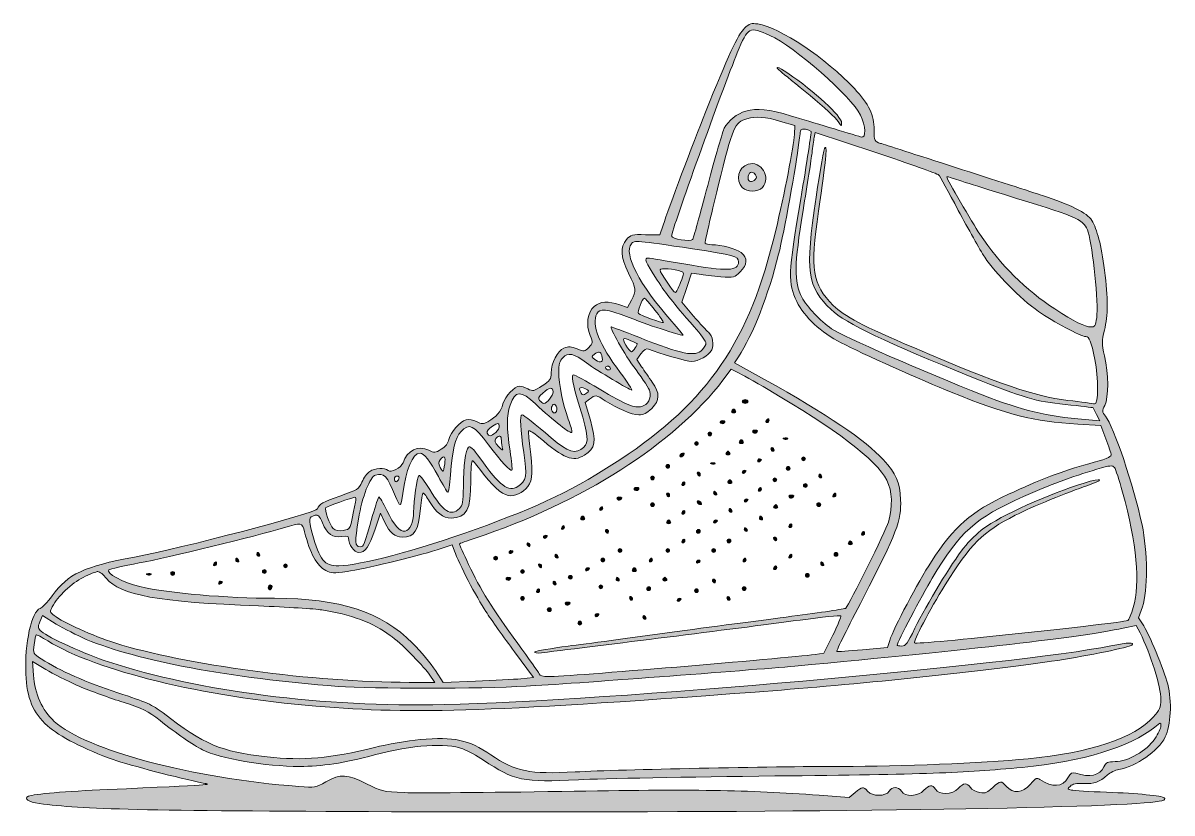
# Model space of a CAD drawing. Header units: inches. Extents: x 0.2 to 14.8, y -14 to -4.
import ezdxf

# ---------------------------------------------------------------- set-up
doc = ezdxf.new("R2010")
doc.units = ezdxf.units.IN
doc.header["$MEASUREMENT"] = 0
doc.layers.add('Layer 1', color=7, linetype='Continuous')

# ---------------------------------------------------------------- blocks, each defined once
blk = doc.blocks.new('block 2')
at = {"layer": 'Layer 1', "true_color": 0xffffff}
h = blk.add_hatch(color=7, dxfattribs=at)
edge = h.paths.add_edge_path()
edge.add_spline(control_points=[(9.371, -4.024), (9.29, -4.098), (9.154, -4.395), (8.873, -5.096), (8.715, -5.491), (8.397, -6.335), (8.332, -6.54), (8.332, -6.54), (8.29, -6.664), (8.29, -6.664), (8.29, -6.664), (8.107, -6.662), (8.107, -6.662), (7.934, -6.657), (7.919, -6.662), (7.863, -6.725), (7.78, -6.823), (7.787, -6.938), (7.89, -7.155), (7.99, -7.362), (7.99, -7.372), (7.926, -7.499), (7.926, -7.499), (7.878, -7.594), (7.878, -7.594), (7.878, -7.594), (7.778, -7.56), (7.778, -7.56), (7.631, -7.506), (7.526, -7.514), (7.451, -7.579), (7.365, -7.653), (7.343, -7.814), (7.399, -7.95), (7.438, -8.043), (7.438, -8.046), (7.382, -8.102), (7.329, -8.158), (7.324, -8.158), (7.234, -8.121), (7.155, -8.087), (7.126, -8.087), (7.065, -8.111), (6.98, -8.148), (6.904, -8.297), (6.902, -8.429), (6.902, -8.507), (6.889, -8.526), (6.787, -8.592), (6.68, -8.663), (6.667, -8.665), (6.606, -8.631), (6.567, -8.612), (6.521, -8.597), (6.502, -8.597), (6.433, -8.597), (6.319, -8.721), (6.287, -8.824), (6.258, -8.929), (6.209, -8.985), (6.092, -9.051), (6.031, -9.083), (6.016, -9.083), (5.95, -9.048), (5.906, -9.026), (5.852, -9.017), (5.816, -9.026), (5.738, -9.046), (5.618, -9.183), (5.596, -9.278), (5.587, -9.324), (5.552, -9.37), (5.499, -9.402), (5.421, -9.451), (5.411, -9.451), (5.34, -9.414), (5.208, -9.346), (5.059, -9.419), (5.011, -9.575), (4.989, -9.639), (4.855, -9.707), (4.82, -9.673), (4.781, -9.634), (4.652, -9.641), (4.586, -9.685), (4.554, -9.707), (4.51, -9.768), (4.486, -9.822), (4.447, -9.912), (4.43, -9.922), (4.205, -10), (3.988, -10.076), (3.942, -10.102), (3.92, -10.163), (3.9, -10.215), (2.163, -10.673), (1.582, -10.781), (0.933, -10.9), (0.741, -10.991), (0.533, -11.274), (0.472, -11.354), (0.404, -11.427), (0.38, -11.435), (0.27, -11.466), (0.179, -11.881), (0.197, -12.272), (0.209, -12.582), (0.287, -12.767), (0.472, -12.935), (0.619, -13.067), (0.955, -13.24), (1.312, -13.365), (1.529, -13.44), (2.151, -13.604), (2.461, -13.665), (2.578, -13.689), (2.61, -13.687), (1.241, -13.748), (0.697, -13.772), (0.304, -13.804), (0.231, -13.833), (0.16, -13.86), (0.233, -13.909), (0.367, -13.926), (0.926, -14.002), (1.653, -14.019), (4.864, -14.031), (9.371, -14.048), (13.504, -13.999), (14.473, -13.919), (14.7, -13.899), (14.759, -13.884), (14.727, -13.853), (14.702, -13.828), (14.388, -13.797), (13.99, -13.782), (13.775, -13.775), (13.575, -13.762), (13.543, -13.755), (13.492, -13.745), (13.49, -13.741), (13.529, -13.704), (13.558, -13.675), (13.604, -13.665), (13.697, -13.67), (13.836, -13.677), (13.902, -13.653), (14.002, -13.562), (14.036, -13.533), (14.102, -13.501), (14.148, -13.492), (14.375, -13.45), (14.644, -13.262), (14.741, -13.077), (14.812, -12.938), (14.827, -12.616), (14.773, -12.403), (14.727, -12.22), (14.527, -11.747), (14.451, -11.632), (14.451, -11.632), (14.397, -11.554), (14.397, -11.554), (14.397, -11.554), (14.449, -11.413), (14.449, -11.413), (14.519, -11.21), (14.517, -10.71), (14.444, -10.366), (14.336, -9.863), (14.083, -9.114), (13.978, -8.98), (13.934, -8.924), (13.931, -8.914), (13.968, -8.843), (14.019, -8.741), (14.019, -8.438), (13.965, -8.211), (13.929, -8.05), (13.929, -8.024), (13.963, -7.882), (14.012, -7.689), (14.012, -7.482), (13.965, -7.116), (13.922, -6.789), (13.873, -6.596), (13.802, -6.479), (13.746, -6.386), (13.521, -6.274), (13.172, -6.162), (13.046, -6.12), (12.545, -5.959), (12.062, -5.803), (11.579, -5.647), (11.147, -5.508), (11.106, -5.496), (11.028, -5.471), (11.025, -5.466), (11.025, -5.325), (11.025, -5.135), (10.959, -4.996), (10.772, -4.795), (10.406, -4.405), (9.825, -4.017), (9.539, -3.971), (9.459, -3.959), (9.434, -3.966), (9.371, -4.024)], knot_values=[0, 0, 0, 0, 1, 1, 1, 2, 2, 2, 3, 3, 3, 4, 4, 4, 5, 5, 5, 6, 6, 6, 7, 7, 7, 8, 8, 8, 9, 9, 9, 10, 10, 10, 11, 11, 11, 12, 12, 12, 13, 13, 13, 14, 14, 14, 15, 15, 15, 16, 16, 16, 17, 17, 17, 18, 18, 18, 19, 19, 19, 20, 20, 20, 21, 21, 21, 22, 22, 22, 23, 23, 23, 24, 24, 24, 25, 25, 25, 26, 26, 26, 27, 27, 27, 28, 28, 28, 29, 29, 29, 30, 30, 30, 31, 31, 31, 32, 32, 32, 33, 33, 33, 34, 34, 34, 35, 35, 35, 36, 36, 36, 37, 37, 37, 38, 38, 38, 39, 39, 39, 40, 40, 40, 41, 41, 41, 42, 42, 42, 43, 43, 43, 44, 44, 44, 45, 45, 45, 46, 46, 46, 47, 47, 47, 48, 48, 48, 49, 49, 49, 50, 50, 50, 51, 51, 51, 52, 52, 52, 53, 53, 53, 54, 54, 54, 55, 55, 55, 56, 56, 56, 57, 57, 57, 58, 58, 58, 59, 59, 59, 60, 60, 60, 61, 61, 61, 62, 62, 62, 63, 63, 63, 64, 64, 64, 65, 65, 65, 66, 66, 66, 67, 67, 67, 68, 68, 68, 69, 69, 69, 69], degree=3, periodic=1)
edge = h.paths.add_edge_path()
edge.add_spline(control_points=[(9.695, -4.117), (10.003, -4.256), (10.74, -4.903), (10.85, -5.135), (10.918, -5.274), (10.923, -5.435), (10.862, -5.415), (10.715, -5.371), (10.213, -5.22), (9.969, -5.147), (9.669, -5.057), (9.539, -5.042), (9.386, -5.083), (9.278, -5.115), (9.159, -5.208), (9.112, -5.301), (9.093, -5.335), (8.998, -5.667), (8.9, -6.035), (8.802, -6.403), (8.717, -6.716), (8.707, -6.725), (8.678, -6.757), (8.439, -6.716), (8.439, -6.679), (8.439, -6.608), (9.093, -4.793), (9.278, -4.339), (9.417, -4.005), (9.43, -4), (9.695, -4.117)], knot_values=[0, 0, 0, 0, 1, 1, 1, 2, 2, 2, 3, 3, 3, 4, 4, 4, 5, 5, 5, 6, 6, 6, 7, 7, 7, 8, 8, 8, 9, 9, 9, 10, 10, 10, 10], degree=3, periodic=1)
edge = h.paths.add_edge_path()
edge.add_spline(control_points=[(9.83, -5.215), (9.83, -5.215), (10.013, -5.269), (10.013, -5.269), (10.013, -5.269), (10.008, -5.383), (10.008, -5.383), (10, -5.525), (9.876, -6.155), (9.769, -6.608), (9.432, -8.024), (8.912, -8.787), (7.78, -9.536), (7.231, -9.9), (6.731, -10.142), (5.945, -10.422), (5.179, -10.695), (4.457, -10.888), (4.191, -10.891), (4.005, -10.891), (3.949, -10.822), (3.852, -10.473), (3.803, -10.29), (3.805, -10.273), (3.888, -10.246), (3.927, -10.234), (3.944, -10.251), (3.983, -10.344), (4.04, -10.483), (4.115, -10.534), (4.23, -10.517), (4.296, -10.508), (4.315, -10.512), (4.315, -10.539), (4.315, -10.617), (4.388, -10.72), (4.447, -10.72), (4.53, -10.72), (4.576, -10.654), (4.654, -10.425), (4.654, -10.425), (4.723, -10.22), (4.723, -10.22), (4.723, -10.22), (4.779, -10.337), (4.779, -10.337), (4.842, -10.468), (4.908, -10.525), (5.001, -10.525), (5.16, -10.525), (5.208, -10.447), (5.233, -10.161), (5.242, -10.054), (5.257, -9.963), (5.267, -9.963), (5.279, -9.963), (5.316, -10.012), (5.35, -10.071), (5.433, -10.212), (5.521, -10.281), (5.626, -10.281), (5.821, -10.281), (5.877, -10.176), (5.877, -9.805), (5.877, -9.663), (5.884, -9.549), (5.896, -9.549), (5.906, -9.549), (5.957, -9.612), (6.011, -9.685), (6.126, -9.846), (6.272, -9.978), (6.353, -9.993), (6.431, -10.01), (6.541, -9.959), (6.604, -9.878), (6.667, -9.8), (6.672, -9.656), (6.631, -9.366), (6.616, -9.263), (6.609, -9.175), (6.616, -9.166), (6.626, -9.158), (6.682, -9.195), (6.743, -9.246), (7.072, -9.527), (7.177, -9.568), (7.326, -9.478), (7.465, -9.392), (7.48, -9.3), (7.402, -9.029), (7.402, -9.029), (7.338, -8.804), (7.338, -8.804), (7.338, -8.804), (7.392, -8.763), (7.392, -8.763), (7.46, -8.704), (7.482, -8.707), (7.592, -8.782), (7.739, -8.88), (7.931, -8.963), (8.019, -8.963), (8.08, -8.963), (8.124, -8.941), (8.185, -8.88), (8.29, -8.775), (8.292, -8.69), (8.192, -8.546), (8.153, -8.487), (8.09, -8.397), (8.056, -8.348), (8.056, -8.348), (7.995, -8.258), (7.995, -8.258), (7.995, -8.258), (8.048, -8.182), (8.048, -8.182), (8.088, -8.128), (8.114, -8.111), (8.144, -8.124), (8.273, -8.177), (8.632, -8.28), (8.695, -8.28), (8.783, -8.28), (8.912, -8.207), (8.951, -8.133), (8.985, -8.07), (8.963, -7.953), (8.91, -7.909), (8.888, -7.892), (8.802, -7.799), (8.719, -7.701), (8.719, -7.701), (8.568, -7.526), (8.568, -7.526), (8.568, -7.526), (8.632, -7.338), (8.632, -7.338), (8.632, -7.338), (8.695, -7.152), (8.695, -7.152), (8.695, -7.152), (8.793, -7.167), (8.793, -7.167), (8.846, -7.177), (8.968, -7.189), (9.066, -7.199), (9.237, -7.213), (9.242, -7.211), (9.315, -7.138), (9.408, -7.045), (9.412, -6.96), (9.329, -6.891), (9.264, -6.843), (9.076, -6.791), (8.951, -6.791), (8.912, -6.791), (8.876, -6.782), (8.868, -6.772), (8.863, -6.762), (8.937, -6.433), (9.034, -6.04), (9.222, -5.276), (9.244, -5.227), (9.4, -5.183), (9.52, -5.147), (9.634, -5.157), (9.83, -5.215)], knot_values=[0, 0, 0, 0, 1, 1, 1, 2, 2, 2, 3, 3, 3, 4, 4, 4, 5, 5, 5, 6, 6, 6, 7, 7, 7, 8, 8, 8, 9, 9, 9, 10, 10, 10, 11, 11, 11, 12, 12, 12, 13, 13, 13, 14, 14, 14, 15, 15, 15, 16, 16, 16, 17, 17, 17, 18, 18, 18, 19, 19, 19, 20, 20, 20, 21, 21, 21, 22, 22, 22, 23, 23, 23, 24, 24, 24, 25, 25, 25, 26, 26, 26, 27, 27, 27, 28, 28, 28, 29, 29, 29, 30, 30, 30, 31, 31, 31, 32, 32, 32, 33, 33, 33, 34, 34, 34, 35, 35, 35, 36, 36, 36, 37, 37, 37, 38, 38, 38, 39, 39, 39, 40, 40, 40, 41, 41, 41, 42, 42, 42, 43, 43, 43, 44, 44, 44, 45, 45, 45, 46, 46, 46, 47, 47, 47, 48, 48, 48, 49, 49, 49, 50, 50, 50, 51, 51, 51, 52, 52, 52, 53, 53, 53, 54, 54, 54, 55, 55, 55, 56, 56, 56, 56], degree=3, periodic=1)
edge = h.paths.add_edge_path()
edge.add_spline(control_points=[(10.22, -5.344), (10.225, -5.349), (10.166, -5.737), (10.088, -6.206), (9.927, -7.17), (9.922, -7.279), (10.037, -7.516), (10.135, -7.714), (10.347, -7.911), (10.603, -8.043), (10.859, -8.175), (11.655, -8.534), (12.006, -8.673), (12.743, -8.968), (13.048, -9.044), (13.624, -9.08), (13.624, -9.08), (13.917, -9.097), (13.917, -9.097), (13.917, -9.097), (13.983, -9.268), (13.983, -9.268), (14.019, -9.361), (14.048, -9.456), (14.051, -9.475), (14.051, -9.502), (13.97, -9.534), (13.763, -9.588), (13.434, -9.678), (13.131, -9.793), (12.738, -9.978), (12.255, -10.205), (12.053, -10.381), (11.755, -10.837), (11.586, -11.096), (11.272, -11.691), (11.223, -11.845), (11.223, -11.845), (11.194, -11.932), (11.194, -11.932), (11.194, -11.932), (10.876, -11.962), (10.876, -11.962), (10.701, -11.979), (10.554, -11.989), (10.547, -11.984), (10.542, -11.976), (10.693, -11.671), (10.884, -11.303), (11.318, -10.459), (11.374, -10.312), (11.362, -10.049), (11.352, -9.817), (11.308, -9.719), (11.14, -9.534), (10.915, -9.288), (10.43, -8.958), (9.627, -8.512), (9.627, -8.512), (9.244, -8.297), (9.244, -8.297), (9.244, -8.297), (9.293, -8.221), (9.293, -8.221), (9.473, -7.95), (9.676, -7.433), (9.805, -6.913), (9.876, -6.638), (10.03, -5.776), (10.064, -5.486), (10.071, -5.405), (10.086, -5.33), (10.091, -5.32), (10.101, -5.303), (10.193, -5.32), (10.22, -5.344)], knot_values=[0, 0, 0, 0, 1, 1, 1, 2, 2, 2, 3, 3, 3, 4, 4, 4, 5, 5, 5, 6, 6, 6, 7, 7, 7, 8, 8, 8, 9, 9, 9, 10, 10, 10, 11, 11, 11, 12, 12, 12, 13, 13, 13, 14, 14, 14, 15, 15, 15, 16, 16, 16, 17, 17, 17, 18, 18, 18, 19, 19, 19, 20, 20, 20, 21, 21, 21, 22, 22, 22, 23, 23, 23, 24, 24, 24, 25, 25, 25, 25], degree=3, periodic=1)
edge = h.paths.add_edge_path()
edge.add_spline(control_points=[(11.848, -5.898), (11.862, -5.913), (11.974, -6.118), (12.099, -6.352), (12.223, -6.586), (12.375, -6.855), (12.436, -6.95), (12.577, -7.162), (12.885, -7.475), (13.124, -7.643), (13.304, -7.77), (13.665, -7.963), (13.726, -7.963), (13.77, -7.963), (13.795, -8.024), (13.841, -8.255), (13.89, -8.492), (13.887, -8.834), (13.839, -8.824), (13.822, -8.819), (13.668, -8.799), (13.497, -8.778), (13.055, -8.721), (12.638, -8.58), (11.538, -8.109), (10.881, -7.831), (10.64, -7.701), (10.503, -7.565), (10.232, -7.289), (10.205, -7.123), (10.315, -6.364), (10.413, -5.676), (10.425, -5.547), (10.398, -5.547), (10.386, -5.547), (10.335, -5.832), (10.284, -6.184), (10.142, -7.145), (10.166, -7.326), (10.476, -7.619), (10.662, -7.794), (11.194, -8.048), (12.27, -8.48), (12.941, -8.748), (13.087, -8.792), (13.465, -8.831), (13.658, -8.851), (13.819, -8.87), (13.819, -8.873), (13.819, -8.875), (13.839, -8.914), (13.863, -8.958), (13.863, -8.958), (13.904, -9.041), (13.904, -9.041), (13.904, -9.041), (13.717, -9.024), (13.717, -9.024), (13.216, -8.98), (12.926, -8.912), (12.404, -8.707), (11.662, -8.416), (10.625, -7.96), (10.481, -7.863), (10.335, -7.762), (10.166, -7.584), (10.103, -7.462), (10, -7.26), (10.003, -7.057), (10.118, -6.352), (10.171, -6.023), (10.223, -5.693), (10.232, -5.62), (10.24, -5.547), (10.252, -5.457), (10.259, -5.42), (10.259, -5.42), (10.271, -5.357), (10.271, -5.357), (10.271, -5.357), (11.045, -5.613), (11.045, -5.613), (11.469, -5.754), (11.83, -5.884), (11.848, -5.898)], knot_values=[0, 0, 0, 0, 1, 1, 1, 2, 2, 2, 3, 3, 3, 4, 4, 4, 5, 5, 5, 6, 6, 6, 7, 7, 7, 8, 8, 8, 9, 9, 9, 10, 10, 10, 11, 11, 11, 12, 12, 12, 13, 13, 13, 14, 14, 14, 15, 15, 15, 16, 16, 16, 17, 17, 17, 18, 18, 18, 19, 19, 19, 20, 20, 20, 21, 21, 21, 22, 22, 22, 23, 23, 23, 24, 24, 24, 25, 25, 25, 26, 26, 26, 27, 27, 27, 28, 28, 28, 28], degree=3, periodic=1)
edge = h.paths.add_edge_path()
edge.add_spline(control_points=[(12.843, -6.198), (13.646, -6.445), (13.707, -6.472), (13.756, -6.63), (13.817, -6.821), (13.89, -7.54), (13.865, -7.721), (13.851, -7.826), (13.843, -7.841), (13.79, -7.841), (13.717, -7.841), (13.58, -7.772), (13.331, -7.611), (12.96, -7.37), (12.636, -7.048), (12.375, -6.657), (12.277, -6.511), (11.952, -5.95), (11.952, -5.928), (11.952, -5.92), (11.982, -5.925), (12.021, -5.94), (12.057, -5.954), (12.428, -6.069), (12.843, -6.198)], knot_values=[0, 0, 0, 0, 1, 1, 1, 2, 2, 2, 3, 3, 3, 4, 4, 4, 5, 5, 5, 6, 6, 6, 7, 7, 7, 8, 8, 8, 8], degree=3, periodic=1)
edge = h.paths.add_edge_path()
edge.add_spline(control_points=[(8.707, -6.843), (9.232, -6.921), (9.293, -6.938), (9.293, -7.009), (9.293, -7.128), (9.159, -7.133), (8.597, -7.035), (8.371, -6.996), (8.163, -6.962), (8.141, -6.962), (8.085, -6.962), (8.102, -7.001), (8.256, -7.243), (8.38, -7.436), (8.432, -7.499), (8.727, -7.838), (8.81, -7.933), (8.878, -8.028), (8.878, -8.048), (8.878, -8.067), (8.856, -8.107), (8.829, -8.133), (8.737, -8.226), (8.585, -8.194), (8.019, -7.972), (7.834, -7.899), (7.678, -7.841), (7.67, -7.841), (7.639, -7.841), (7.839, -8.192), (7.985, -8.39), (8.075, -8.509), (8.153, -8.634), (8.163, -8.665), (8.183, -8.748), (8.134, -8.836), (8.058, -8.856), (7.966, -8.88), (7.868, -8.839), (7.514, -8.631), (7.346, -8.531), (7.199, -8.451), (7.19, -8.451), (7.153, -8.451), (7.17, -8.546), (7.268, -8.868), (7.377, -9.236), (7.385, -9.309), (7.316, -9.378), (7.224, -9.471), (7.116, -9.441), (6.904, -9.258), (6.694, -9.078), (6.55, -8.963), (6.531, -8.963), (6.499, -8.963), (6.509, -9.151), (6.553, -9.444), (6.597, -9.746), (6.587, -9.807), (6.475, -9.88), (6.36, -9.956), (6.24, -9.868), (5.992, -9.514), (5.906, -9.392), (5.865, -9.356), (5.845, -9.375), (5.809, -9.412), (5.784, -9.614), (5.782, -9.883), (5.779, -10.076), (5.772, -10.117), (5.73, -10.159), (5.623, -10.266), (5.523, -10.2), (5.352, -9.917), (5.286, -9.807), (5.225, -9.727), (5.213, -9.739), (5.191, -9.761), (5.147, -10.061), (5.145, -10.207), (5.145, -10.337), (5.101, -10.434), (5.038, -10.447), (4.972, -10.461), (4.896, -10.373), (4.803, -10.183), (4.757, -10.09), (4.713, -10.012), (4.703, -10.012), (4.696, -10.012), (4.659, -10.12), (4.623, -10.249), (4.515, -10.634), (4.51, -10.647), (4.462, -10.647), (4.396, -10.647), (4.393, -10.586), (4.442, -10.295), (4.491, -10.007), (4.589, -9.754), (4.659, -9.732), (4.767, -9.697), (4.808, -9.741), (4.913, -10.005), (4.937, -10.063), (4.964, -10.11), (4.974, -10.11), (4.984, -10.11), (5.001, -10.046), (5.008, -9.968), (5.045, -9.668), (5.135, -9.451), (5.228, -9.451), (5.277, -9.451), (5.352, -9.549), (5.462, -9.749), (5.518, -9.854), (5.572, -9.944), (5.582, -9.951), (5.594, -9.956), (5.608, -9.856), (5.618, -9.729), (5.64, -9.405), (5.674, -9.263), (5.752, -9.175), (5.855, -9.063), (5.913, -9.092), (6.104, -9.346), (6.265, -9.566), (6.38, -9.688), (6.401, -9.668), (6.406, -9.661), (6.397, -9.553), (6.377, -9.427), (6.331, -9.129), (6.331, -8.97), (6.377, -8.839), (6.443, -8.651), (6.514, -8.648), (6.702, -8.824), (6.933, -9.041), (7.155, -9.214), (7.165, -9.185), (7.17, -9.17), (7.151, -9.097), (7.121, -9.019), (7.053, -8.834), (6.999, -8.573), (6.999, -8.416), (6.999, -8.321), (7.011, -8.275), (7.051, -8.233), (7.116, -8.163), (7.187, -8.177), (7.353, -8.299), (7.495, -8.402), (7.902, -8.646), (7.931, -8.646), (7.941, -8.646), (7.875, -8.546), (7.783, -8.421), (7.517, -8.067), (7.414, -7.809), (7.485, -7.672), (7.526, -7.599), (7.6, -7.606), (7.897, -7.721), (8.205, -7.838), (8.585, -7.963), (8.585, -7.945), (8.585, -7.938), (8.522, -7.86), (8.441, -7.77), (8.027, -7.301), (7.822, -6.906), (7.926, -6.777), (7.966, -6.733), (7.985, -6.733), (8.707, -6.843)], knot_values=[0, 0, 0, 0, 1, 1, 1, 2, 2, 2, 3, 3, 3, 4, 4, 4, 5, 5, 5, 6, 6, 6, 7, 7, 7, 8, 8, 8, 9, 9, 9, 10, 10, 10, 11, 11, 11, 12, 12, 12, 13, 13, 13, 14, 14, 14, 15, 15, 15, 16, 16, 16, 17, 17, 17, 18, 18, 18, 19, 19, 19, 20, 20, 20, 21, 21, 21, 22, 22, 22, 23, 23, 23, 24, 24, 24, 25, 25, 25, 26, 26, 26, 27, 27, 27, 28, 28, 28, 29, 29, 29, 30, 30, 30, 31, 31, 31, 32, 32, 32, 33, 33, 33, 34, 34, 34, 35, 35, 35, 36, 36, 36, 37, 37, 37, 38, 38, 38, 39, 39, 39, 40, 40, 40, 41, 41, 41, 42, 42, 42, 43, 43, 43, 44, 44, 44, 45, 45, 45, 46, 46, 46, 47, 47, 47, 48, 48, 48, 49, 49, 49, 50, 50, 50, 51, 51, 51, 52, 52, 52, 53, 53, 53, 54, 54, 54, 55, 55, 55, 56, 56, 56, 57, 57, 57, 58, 58, 58, 59, 59, 59, 60, 60, 60, 60], degree=3, periodic=1)
edge = h.paths.add_edge_path()
edge.add_spline(control_points=[(8.563, -7.131), (8.6, -7.143), (8.6, -7.157), (8.554, -7.272), (8.527, -7.343), (8.497, -7.401), (8.488, -7.401), (8.466, -7.401), (8.292, -7.148), (8.292, -7.113), (8.292, -7.084), (8.473, -7.096), (8.563, -7.131)], knot_values=[0, 0, 0, 0, 1, 1, 1, 2, 2, 2, 3, 3, 3, 4, 4, 4, 4], degree=3, periodic=1)
edge = h.paths.add_edge_path()
edge.add_spline(control_points=[(8.227, -7.626), (8.29, -7.706), (8.339, -7.777), (8.334, -7.784), (8.322, -7.794), (8.046, -7.694), (8.017, -7.67), (7.997, -7.653), (8.063, -7.475), (8.092, -7.475), (8.102, -7.477), (8.163, -7.543), (8.227, -7.626)], knot_values=[0, 0, 0, 0, 1, 1, 1, 2, 2, 2, 3, 3, 3, 4, 4, 4, 4], degree=3, periodic=1)
edge = h.paths.add_edge_path()
edge.add_spline(control_points=[(7.919, -8.016), (7.956, -8.033), (7.99, -8.048), (7.995, -8.05), (8.012, -8.06), (7.948, -8.158), (7.929, -8.158), (7.917, -8.158), (7.885, -8.119), (7.856, -8.072), (7.802, -7.98), (7.814, -7.97), (7.919, -8.016)], knot_values=[0, 0, 0, 0, 1, 1, 1, 2, 2, 2, 3, 3, 3, 4, 4, 4, 4], degree=3, periodic=1)
edge = h.paths.add_edge_path()
edge.add_spline(control_points=[(7.548, -8.207), (7.573, -8.285), (7.541, -8.309), (7.47, -8.263), (7.412, -8.224), (7.412, -8.221), (7.453, -8.189), (7.512, -8.146), (7.531, -8.15), (7.548, -8.207)], knot_values=[0, 0, 0, 0, 1, 1, 1, 2, 2, 2, 3, 3, 3, 3], degree=3, periodic=1)
edge = h.paths.add_edge_path()
edge.add_spline(control_points=[(7.658, -8.377), (7.658, -8.39), (7.641, -8.394), (7.621, -8.387), (7.602, -8.377), (7.592, -8.363), (7.6, -8.351), (7.614, -8.324), (7.658, -8.346), (7.658, -8.377)], knot_values=[0, 0, 0, 0, 1, 1, 1, 2, 2, 2, 3, 3, 3, 3], degree=3, periodic=1)
edge = h.paths.add_edge_path()
edge.add_spline(control_points=[(9.671, -8.641), (10.518, -9.129), (11.057, -9.541), (11.186, -9.797), (11.257, -9.937), (11.264, -10.132), (11.206, -10.332), (11.174, -10.442), (10.711, -11.381), (10.662, -11.432), (10.654, -11.442), (10.345, -11.488), (9.976, -11.535), (9.608, -11.584), (8.905, -11.676), (8.414, -11.742), (7.924, -11.81), (7.343, -11.889), (7.121, -11.915), (6.899, -11.945), (6.709, -11.979), (6.694, -11.991), (6.682, -12.006), (6.716, -12.008), (6.78, -12.001), (7.558, -11.908), (9.181, -11.703), (10.079, -11.584), (10.357, -11.545), (10.591, -11.523), (10.598, -11.53), (10.606, -11.537), (10.562, -11.647), (10.498, -11.776), (10.498, -11.776), (10.384, -12.008), (10.384, -12.008), (10.384, -12.008), (10.271, -12.023), (10.271, -12.023), (9.869, -12.074), (7.097, -12.306), (6.87, -12.306), (6.797, -12.306), (6.755, -12.294), (6.748, -12.269), (6.738, -12.25), (6.619, -12.076), (6.477, -11.884), (6.155, -11.444), (5.996, -11.188), (5.848, -10.874), (5.784, -10.737), (5.73, -10.62), (5.73, -10.612), (5.73, -10.608), (5.821, -10.571), (5.933, -10.537), (7.282, -10.093), (8.485, -9.327), (9.095, -8.519), (9.095, -8.519), (9.2, -8.38), (9.2, -8.38), (9.2, -8.38), (9.278, -8.419), (9.278, -8.419), (9.32, -8.438), (9.498, -8.538), (9.671, -8.641)], knot_values=[0, 0, 0, 0, 1, 1, 1, 2, 2, 2, 3, 3, 3, 4, 4, 4, 5, 5, 5, 6, 6, 6, 7, 7, 7, 8, 8, 8, 9, 9, 9, 10, 10, 10, 11, 11, 11, 12, 12, 12, 13, 13, 13, 14, 14, 14, 15, 15, 15, 16, 16, 16, 17, 17, 17, 18, 18, 18, 19, 19, 19, 20, 20, 20, 21, 21, 21, 22, 22, 22, 23, 23, 23, 23], degree=3, periodic=1)
edge = h.paths.add_edge_path()
edge.add_spline(control_points=[(7.351, -8.687), (7.316, -8.712), (7.304, -8.712), (7.287, -8.687), (7.246, -8.624), (7.265, -8.597), (7.331, -8.626), (7.39, -8.653), (7.392, -8.658), (7.351, -8.687)], knot_values=[0, 0, 0, 0, 1, 1, 1, 2, 2, 2, 3, 3, 3, 3], degree=3, periodic=1)
edge = h.paths.add_edge_path()
edge.add_spline(control_points=[(6.926, -8.67), (6.926, -8.719), (6.848, -8.817), (6.807, -8.817), (6.794, -8.817), (6.772, -8.799), (6.755, -8.78), (6.731, -8.751), (6.738, -8.734), (6.797, -8.685), (6.88, -8.609), (6.926, -8.604), (6.926, -8.67)], knot_values=[0, 0, 0, 0, 1, 1, 1, 2, 2, 2, 3, 3, 3, 4, 4, 4, 4], degree=3, periodic=1)
edge = h.paths.add_edge_path()
edge.add_spline(control_points=[(6.975, -8.892), (6.975, -8.941), (6.938, -8.956), (6.914, -8.914), (6.892, -8.878), (6.921, -8.809), (6.95, -8.829), (6.963, -8.836), (6.975, -8.865), (6.975, -8.892)], knot_values=[0, 0, 0, 0, 1, 1, 1, 2, 2, 2, 3, 3, 3, 3], degree=3, periodic=1)
edge = h.paths.add_edge_path()
edge.add_spline(control_points=[(6.194, -9.187), (6.128, -9.241), (6.106, -9.244), (6.087, -9.195), (6.077, -9.17), (6.099, -9.141), (6.153, -9.109), (6.223, -9.065), (6.231, -9.063), (6.24, -9.102), (6.245, -9.124), (6.223, -9.163), (6.194, -9.187)], knot_values=[0, 0, 0, 0, 1, 1, 1, 2, 2, 2, 3, 3, 3, 4, 4, 4, 4], degree=3, periodic=1)
edge = h.paths.add_edge_path()
edge.add_spline(control_points=[(6.267, -9.29), (6.267, -9.322), (6.275, -9.37), (6.282, -9.395), (6.292, -9.424), (6.275, -9.417), (6.231, -9.368), (6.182, -9.314), (6.175, -9.292), (6.197, -9.266), (6.238, -9.214), (6.267, -9.224), (6.267, -9.29)], knot_values=[0, 0, 0, 0, 1, 1, 1, 2, 2, 2, 3, 3, 3, 4, 4, 4, 4], degree=3, periodic=1)
edge = h.paths.add_edge_path()
edge.add_spline(control_points=[(5.543, -9.59), (5.526, -9.707), (5.526, -9.707), (5.486, -9.634), (5.46, -9.585), (5.46, -9.568), (5.486, -9.536), (5.538, -9.475), (5.557, -9.495), (5.543, -9.59)], knot_values=[0, 0, 0, 0, 1, 1, 1, 2, 2, 2, 3, 3, 3, 3], degree=3, periodic=1)
edge = h.paths.add_edge_path()
edge.add_spline(control_points=[(14.195, -9.949), (14.378, -10.608), (14.424, -11.11), (14.331, -11.423), (14.307, -11.508), (14.275, -11.584), (14.261, -11.588), (14.146, -11.627), (11.567, -11.903), (11.54, -11.876), (11.521, -11.857), (11.73, -11.454), (11.931, -11.135), (12.253, -10.615), (12.414, -10.454), (12.826, -10.246), (13.038, -10.139), (13.512, -9.944), (13.741, -9.868), (13.975, -9.79), (13.944, -9.761), (13.704, -9.834), (13.263, -9.968), (12.638, -10.251), (12.411, -10.42), (12.348, -10.466), (12.238, -10.576), (12.167, -10.664), (12.013, -10.859), (11.696, -11.381), (11.545, -11.688), (11.452, -11.881), (11.425, -11.915), (11.377, -11.915), (11.345, -11.915), (11.318, -11.911), (11.318, -11.903), (11.318, -11.869), (11.635, -11.266), (11.765, -11.049), (12.128, -10.449), (12.306, -10.288), (12.933, -10.005), (13.251, -9.863), (13.548, -9.754), (13.868, -9.658), (14.039, -9.607), (14.066, -9.605), (14.092, -9.636), (14.107, -9.656), (14.153, -9.797), (14.195, -9.949)], knot_values=[0, 0, 0, 0, 1, 1, 1, 2, 2, 2, 3, 3, 3, 4, 4, 4, 5, 5, 5, 6, 6, 6, 7, 7, 7, 8, 8, 8, 9, 9, 9, 10, 10, 10, 11, 11, 11, 12, 12, 12, 13, 13, 13, 14, 14, 14, 15, 15, 15, 16, 16, 16, 17, 17, 17, 17], degree=3, periodic=1)
edge = h.paths.add_edge_path()
edge.add_spline(control_points=[(4.959, -9.78), (4.95, -9.8), (4.935, -9.817), (4.923, -9.817), (4.911, -9.817), (4.901, -9.8), (4.901, -9.78), (4.901, -9.761), (4.918, -9.744), (4.937, -9.744), (4.959, -9.744), (4.967, -9.758), (4.959, -9.78)], knot_values=[0, 0, 0, 0, 1, 1, 1, 2, 2, 2, 3, 3, 3, 4, 4, 4, 4], degree=3, periodic=1)
edge = h.paths.add_edge_path()
edge.add_spline(control_points=[(4.403, -10.078), (4.332, -10.449), (4.345, -10.42), (4.249, -10.439), (4.188, -10.449), (4.152, -10.444), (4.12, -10.415), (4.076, -10.376), (4.005, -10.168), (4.027, -10.146), (4.042, -10.132), (4.364, -10.017), (4.396, -10.015), (4.408, -10.012), (4.41, -10.041), (4.403, -10.078)], knot_values=[0, 0, 0, 0, 1, 1, 1, 2, 2, 2, 3, 3, 3, 4, 4, 4, 5, 5, 5, 5], degree=3, periodic=1)
edge = h.paths.add_edge_path()
edge.add_spline(control_points=[(3.754, -10.456), (3.825, -10.734), (3.913, -10.893), (4.025, -10.952), (4.093, -10.988), (4.127, -10.988), (4.296, -10.964), (4.515, -10.932), (5.152, -10.778), (5.447, -10.686), (5.447, -10.686), (5.638, -10.625), (5.638, -10.625), (5.638, -10.625), (5.667, -10.703), (5.667, -10.703), (5.721, -10.856), (5.95, -11.296), (6.07, -11.476), (6.136, -11.576), (6.299, -11.808), (6.433, -11.989), (6.433, -11.989), (6.677, -12.318), (6.677, -12.318), (6.677, -12.318), (6.516, -12.333), (6.516, -12.333), (6.426, -12.342), (6.167, -12.355), (5.938, -12.364), (5.938, -12.364), (5.523, -12.381), (5.523, -12.381), (5.523, -12.381), (5.425, -12.228), (5.425, -12.228), (5.372, -12.142), (5.24, -11.986), (5.133, -11.879), (4.733, -11.479), (4.205, -11.305), (3.371, -11.305), (2.759, -11.305), (2.024, -11.242), (1.651, -11.157), (1.438, -11.108), (1.209, -10.981), (1.255, -10.942), (1.268, -10.93), (1.443, -10.893), (1.643, -10.854), (1.992, -10.791), (3.146, -10.51), (3.486, -10.405), (3.715, -10.337), (3.725, -10.337), (3.754, -10.456)], knot_values=[0, 0, 0, 0, 1, 1, 1, 2, 2, 2, 3, 3, 3, 4, 4, 4, 5, 5, 5, 6, 6, 6, 7, 7, 7, 8, 8, 8, 9, 9, 9, 10, 10, 10, 11, 11, 11, 12, 12, 12, 13, 13, 13, 14, 14, 14, 15, 15, 15, 16, 16, 16, 17, 17, 17, 18, 18, 18, 19, 19, 19, 19], degree=3, periodic=1)
edge = h.paths.add_edge_path()
edge.add_spline(control_points=[(1.226, -11.052), (1.397, -11.266), (1.885, -11.354), (3.168, -11.403), (3.525, -11.418), (3.886, -11.44), (3.974, -11.454), (4.337, -11.51), (4.635, -11.62), (4.847, -11.779), (4.986, -11.879), (5.238, -12.133), (5.343, -12.274), (5.343, -12.274), (5.418, -12.379), (5.418, -12.379), (5.418, -12.379), (5.091, -12.379), (5.091, -12.379), (3.874, -12.379), (2.231, -12.157), (1.334, -11.876), (1.06, -11.789), (0.672, -11.615), (0.558, -11.527), (0.502, -11.484), (0.502, -11.476), (0.533, -11.413), (0.606, -11.279), (0.78, -11.113), (0.929, -11.039), (1.011, -10.998), (1.094, -10.964), (1.116, -10.964), (1.138, -10.964), (1.187, -11.003), (1.226, -11.052)], knot_values=[0, 0, 0, 0, 1, 1, 1, 2, 2, 2, 3, 3, 3, 4, 4, 4, 5, 5, 5, 6, 6, 6, 7, 7, 7, 8, 8, 8, 9, 9, 9, 10, 10, 10, 11, 11, 11, 12, 12, 12, 12], degree=3, periodic=1)
edge = h.paths.add_edge_path()
edge.add_spline(control_points=[(0.968, -11.83), (1.624, -12.106), (2.807, -12.325), (4.181, -12.43), (4.628, -12.462), (5.982, -12.462), (6.584, -12.428), (7.129, -12.399), (9.43, -12.225), (10.013, -12.172), (12.309, -11.959), (13.641, -11.806), (14.205, -11.688), (14.205, -11.688), (14.371, -11.652), (14.371, -11.652), (14.371, -11.652), (14.419, -11.747), (14.419, -11.747), (14.551, -12.011), (14.685, -12.435), (14.685, -12.601), (14.685, -12.699), (14.671, -12.73), (14.588, -12.823), (14.358, -13.084), (13.765, -13.282), (12.989, -13.355), (12.379, -13.411), (11.379, -13.453), (10.61, -13.453), (9.695, -13.453), (7.804, -13.492), (7.209, -13.523), (6.626, -13.555), (6.443, -13.518), (6.133, -13.306), (5.845, -13.111), (5.662, -13.07), (5.23, -13.111), (5.069, -13.126), (4.806, -13.172), (4.645, -13.211), (4.091, -13.35), (3.732, -13.382), (3.278, -13.331), (2.671, -13.26), (2.48, -13.179), (1.948, -12.769), (1.809, -12.664), (1.739, -12.63), (1.37, -12.513), (0.975, -12.384), (0.626, -12.23), (0.392, -12.079), (0.287, -12.011), (0.287, -12.011), (0.304, -11.896), (0.311, -11.832), (0.323, -11.776), (0.328, -11.771), (0.331, -11.767), (0.399, -11.803), (0.477, -11.85), (1.114, -12.237), (2.436, -12.56), (3.9, -12.684), (5.174, -12.791), (6.165, -12.757), (9.842, -12.477), (11.006, -12.386), (12.533, -12.223), (13.368, -12.098), (13.753, -12.04), (14.288, -11.93), (14.314, -11.903), (14.353, -11.864), (14.273, -11.869), (14.046, -11.913), (12.816, -12.159), (7.624, -12.618), (5.535, -12.664), (3.996, -12.699), (2.41, -12.496), (1.253, -12.118), (0.963, -12.025), (0.48, -11.806), (0.397, -11.73), (0.348, -11.688), (0.345, -11.676), (0.377, -11.606), (0.377, -11.606), (0.411, -11.527), (0.411, -11.527), (0.411, -11.527), (0.584, -11.635), (0.584, -11.635), (0.68, -11.693), (0.853, -11.781), (0.968, -11.83)], knot_values=[0, 0, 0, 0, 1, 1, 1, 2, 2, 2, 3, 3, 3, 4, 4, 4, 5, 5, 5, 6, 6, 6, 7, 7, 7, 8, 8, 8, 9, 9, 9, 10, 10, 10, 11, 11, 11, 12, 12, 12, 13, 13, 13, 14, 14, 14, 15, 15, 15, 16, 16, 16, 17, 17, 17, 18, 18, 18, 19, 19, 19, 20, 20, 20, 21, 21, 21, 22, 22, 22, 23, 23, 23, 24, 24, 24, 25, 25, 25, 26, 26, 26, 27, 27, 27, 28, 28, 28, 29, 29, 29, 30, 30, 30, 31, 31, 31, 32, 32, 32, 33, 33, 33, 33], degree=3, periodic=1)
edge = h.paths.add_edge_path()
edge.add_spline(control_points=[(0.85, -12.418), (0.977, -12.474), (1.229, -12.567), (1.409, -12.623), (1.7, -12.716), (1.753, -12.743), (1.909, -12.867), (2.109, -13.026), (2.339, -13.184), (2.451, -13.24), (2.673, -13.353), (3.256, -13.453), (3.691, -13.453), (3.976, -13.453), (4.254, -13.411), (4.645, -13.306), (5.133, -13.177), (5.562, -13.148), (5.774, -13.228), (5.838, -13.253), (5.957, -13.318), (6.038, -13.372), (6.426, -13.636), (6.545, -13.66), (7.251, -13.623), (7.536, -13.609), (8.663, -13.587), (9.756, -13.575), (11.711, -13.553), (12.138, -13.538), (12.916, -13.465), (13.682, -13.392), (14.288, -13.206), (14.607, -12.95), (14.68, -12.889), (14.685, -12.889), (14.685, -12.935), (14.685, -12.962), (14.649, -13.035), (14.607, -13.101), (14.505, -13.253), (14.263, -13.389), (14.1, -13.392), (14.005, -13.392), (13.987, -13.401), (13.958, -13.457), (13.904, -13.572), (13.782, -13.599), (13.597, -13.538), (13.556, -13.526), (13.534, -13.538), (13.499, -13.597), (13.429, -13.719), (13.297, -13.726), (13.141, -13.619), (13.102, -13.592), (13.087, -13.599), (13.019, -13.68), (12.921, -13.794), (12.797, -13.806), (12.714, -13.709), (12.645, -13.631), (12.636, -13.633), (12.538, -13.723), (12.472, -13.789), (12.445, -13.797), (12.375, -13.787), (12.326, -13.777), (12.272, -13.75), (12.253, -13.721), (12.206, -13.658), (12.17, -13.66), (12.099, -13.733), (12.023, -13.814), (11.848, -13.821), (11.806, -13.745), (11.772, -13.68), (11.728, -13.684), (11.66, -13.758), (11.584, -13.838), (11.418, -13.845), (11.372, -13.77), (11.333, -13.706), (11.255, -13.706), (11.216, -13.77), (11.172, -13.838), (11.001, -13.838), (10.94, -13.77), (10.884, -13.706), (10.874, -13.709), (10.781, -13.784), (10.781, -13.784), (10.706, -13.85), (10.706, -13.85), (10.706, -13.85), (10.323, -13.821), (10.323, -13.821), (9.39, -13.753), (8.754, -13.743), (7.036, -13.772), (6.096, -13.787), (5.196, -13.794), (5.033, -13.787), (4.747, -13.775), (4.73, -13.77), (4.545, -13.675), (4.306, -13.55), (4.21, -13.545), (4.027, -13.65), (3.896, -13.723), (3.886, -13.726), (3.683, -13.709), (2.307, -13.604), (0.972, -13.248), (0.56, -12.877), (0.404, -12.738), (0.309, -12.525), (0.294, -12.286), (0.294, -12.286), (0.282, -12.111), (0.282, -12.111), (0.282, -12.111), (0.45, -12.213), (0.45, -12.213), (0.543, -12.269), (0.724, -12.362), (0.85, -12.418)], knot_values=[0, 0, 0, 0, 1, 1, 1, 2, 2, 2, 3, 3, 3, 4, 4, 4, 5, 5, 5, 6, 6, 6, 7, 7, 7, 8, 8, 8, 9, 9, 9, 10, 10, 10, 11, 11, 11, 12, 12, 12, 13, 13, 13, 14, 14, 14, 15, 15, 15, 16, 16, 16, 17, 17, 17, 18, 18, 18, 19, 19, 19, 20, 20, 20, 21, 21, 21, 22, 22, 22, 23, 23, 23, 24, 24, 24, 25, 25, 25, 26, 26, 26, 27, 27, 27, 28, 28, 28, 29, 29, 29, 30, 30, 30, 31, 31, 31, 32, 32, 32, 33, 33, 33, 34, 34, 34, 35, 35, 35, 36, 36, 36, 37, 37, 37, 38, 38, 38, 39, 39, 39, 40, 40, 40, 41, 41, 41, 42, 42, 42, 42], degree=3, periodic=1)
h = blk.add_hatch(color=7, dxfattribs=at)
edge = h.paths.add_edge_path()
edge.add_spline(control_points=[(9.832, -4.578), (9.869, -4.608), (10.037, -4.747), (10.208, -4.886), (10.379, -5.027), (10.54, -5.174), (10.564, -5.215), (10.606, -5.283), (10.61, -5.286), (10.61, -5.235), (10.61, -5.152), (10.264, -4.832), (9.922, -4.6), (9.793, -4.51), (9.737, -4.498), (9.832, -4.578)], knot_values=[0, 0, 0, 0, 1, 1, 1, 2, 2, 2, 3, 3, 3, 4, 4, 4, 5, 5, 5, 5], degree=3, periodic=1)
h = blk.add_hatch(color=7, dxfattribs=at)
edge = h.paths.add_edge_path()
edge.add_spline(control_points=[(9.415, -5.762), (9.29, -5.801), (9.249, -5.967), (9.342, -6.059), (9.405, -6.123), (9.539, -6.123), (9.598, -6.059), (9.715, -5.93), (9.581, -5.71), (9.415, -5.762)], knot_values=[0, 0, 0, 0, 1, 1, 1, 2, 2, 2, 3, 3, 3, 3], degree=3, periodic=1)
edge = h.paths.add_edge_path()
edge.add_spline(control_points=[(9.51, -5.896), (9.53, -5.92), (9.527, -5.937), (9.508, -5.957), (9.464, -6.001), (9.415, -5.991), (9.415, -5.942), (9.415, -5.864), (9.464, -5.84), (9.51, -5.896)], knot_values=[0, 0, 0, 0, 1, 1, 1, 2, 2, 2, 3, 3, 3, 3], degree=3, periodic=1)
h = blk.add_hatch(color=7, dxfattribs=at)
edge = h.paths.add_edge_path()
edge.add_spline(control_points=[(9.342, -8.792), (9.342, -8.804), (9.359, -8.817), (9.378, -8.817), (9.398, -8.817), (9.415, -8.804), (9.415, -8.792), (9.415, -8.778), (9.398, -8.768), (9.378, -8.768), (9.359, -8.768), (9.342, -8.778), (9.342, -8.792)], knot_values=[0, 0, 0, 0, 1, 1, 1, 2, 2, 2, 3, 3, 3, 4, 4, 4, 4], degree=3, periodic=1)
h = blk.add_hatch(color=7, dxfattribs=at)
edge = h.paths.add_edge_path()
edge.add_spline(control_points=[(9.207, -8.914), (9.2, -8.926), (9.21, -8.939), (9.232, -8.939), (9.254, -8.939), (9.264, -8.926), (9.256, -8.914), (9.249, -8.9), (9.237, -8.89), (9.232, -8.89), (9.227, -8.89), (9.215, -8.9), (9.207, -8.914)], knot_values=[0, 0, 0, 0, 1, 1, 1, 2, 2, 2, 3, 3, 3, 4, 4, 4, 4], degree=3, periodic=1)
h = blk.add_hatch(color=7, dxfattribs=at)
edge = h.paths.add_edge_path()
edge.add_spline(control_points=[(9.061, -9.061), (9.071, -9.075), (9.088, -9.08), (9.1, -9.073), (9.134, -9.051), (9.127, -9.036), (9.083, -9.036), (9.064, -9.036), (9.054, -9.048), (9.061, -9.061)], knot_values=[0, 0, 0, 0, 1, 1, 1, 2, 2, 2, 3, 3, 3, 3], degree=3, periodic=1)
h = blk.add_hatch(color=7, dxfattribs=at)
edge = h.paths.add_edge_path()
edge.add_spline(control_points=[(9.647, -9.036), (9.639, -9.048), (9.644, -9.061), (9.656, -9.061), (9.671, -9.061), (9.683, -9.048), (9.683, -9.036), (9.683, -9.022), (9.678, -9.012), (9.674, -9.012), (9.666, -9.012), (9.654, -9.022), (9.647, -9.036)], knot_values=[0, 0, 0, 0, 1, 1, 1, 2, 2, 2, 3, 3, 3, 4, 4, 4, 4], degree=3, periodic=1)
h = blk.add_hatch(color=7, dxfattribs=at)
edge = h.paths.add_edge_path()
edge.add_spline(control_points=[(8.902, -9.207), (8.902, -9.219), (8.915, -9.231), (8.927, -9.231), (8.942, -9.231), (8.951, -9.219), (8.951, -9.207), (8.951, -9.192), (8.942, -9.183), (8.927, -9.183), (8.915, -9.183), (8.902, -9.192), (8.902, -9.207)], knot_values=[0, 0, 0, 0, 1, 1, 1, 2, 2, 2, 3, 3, 3, 4, 4, 4, 4], degree=3, periodic=1)
h = blk.add_hatch(color=7, dxfattribs=at)
edge = h.paths.add_edge_path()
edge.add_spline(control_points=[(9.476, -9.183), (9.486, -9.197), (9.503, -9.202), (9.515, -9.195), (9.549, -9.173), (9.542, -9.158), (9.498, -9.158), (9.478, -9.158), (9.469, -9.17), (9.476, -9.183)], knot_values=[0, 0, 0, 0, 1, 1, 1, 2, 2, 2, 3, 3, 3, 3], degree=3, periodic=1)
h = blk.add_hatch(color=7, dxfattribs=at)
edge = h.paths.add_edge_path()
edge.add_spline(control_points=[(8.732, -9.329), (8.732, -9.341), (8.744, -9.353), (8.756, -9.353), (8.771, -9.353), (8.78, -9.341), (8.78, -9.329), (8.78, -9.314), (8.771, -9.305), (8.756, -9.305), (8.744, -9.305), (8.732, -9.314), (8.732, -9.329)], knot_values=[0, 0, 0, 0, 1, 1, 1, 2, 2, 2, 3, 3, 3, 4, 4, 4, 4], degree=3, periodic=1)
h = blk.add_hatch(color=7, dxfattribs=at)
edge = h.paths.add_edge_path()
edge.add_spline(control_points=[(9.305, -9.305), (9.298, -9.317), (9.308, -9.329), (9.329, -9.329), (9.351, -9.329), (9.361, -9.317), (9.354, -9.305), (9.347, -9.29), (9.334, -9.28), (9.329, -9.28), (9.325, -9.28), (9.312, -9.29), (9.305, -9.305)], knot_values=[0, 0, 0, 0, 1, 1, 1, 2, 2, 2, 3, 3, 3, 4, 4, 4, 4], degree=3, periodic=1)
h = blk.add_hatch(color=7, dxfattribs=at)
edge = h.paths.add_edge_path()
edge.add_spline(control_points=[(9.708, -9.402), (9.708, -9.414), (9.72, -9.427), (9.735, -9.427), (9.747, -9.427), (9.752, -9.414), (9.744, -9.402), (9.737, -9.388), (9.725, -9.378), (9.717, -9.378), (9.713, -9.378), (9.708, -9.388), (9.708, -9.402)], knot_values=[0, 0, 0, 0, 1, 1, 1, 2, 2, 2, 3, 3, 3, 4, 4, 4, 4], degree=3, periodic=1)
h = blk.add_hatch(color=7, dxfattribs=at)
edge = h.paths.add_edge_path()
edge.add_spline(control_points=[(9.874, -9.273), (9.891, -9.28), (9.913, -9.278), (9.92, -9.27), (9.93, -9.263), (9.915, -9.256), (9.888, -9.258), (9.861, -9.258), (9.854, -9.266), (9.874, -9.273)], knot_values=[0, 0, 0, 0, 1, 1, 1, 2, 2, 2, 3, 3, 3, 3], degree=3, periodic=1)
h = blk.add_hatch(color=7, dxfattribs=at)
edge = h.paths.add_edge_path()
edge.add_spline(control_points=[(8.549, -9.475), (8.541, -9.488), (8.544, -9.5), (8.558, -9.5), (8.571, -9.5), (8.59, -9.488), (8.597, -9.475), (8.605, -9.461), (8.602, -9.451), (8.588, -9.451), (8.576, -9.451), (8.556, -9.461), (8.549, -9.475)], knot_values=[0, 0, 0, 0, 1, 1, 1, 2, 2, 2, 3, 3, 3, 4, 4, 4, 4], degree=3, periodic=1)
h = blk.add_hatch(color=7, dxfattribs=at)
edge = h.paths.add_edge_path()
edge.add_spline(control_points=[(9.134, -9.451), (9.127, -9.463), (9.137, -9.475), (9.159, -9.475), (9.181, -9.475), (9.19, -9.463), (9.183, -9.451), (9.176, -9.436), (9.164, -9.427), (9.159, -9.427), (9.154, -9.427), (9.142, -9.436), (9.134, -9.451)], knot_values=[0, 0, 0, 0, 1, 1, 1, 2, 2, 2, 3, 3, 3, 4, 4, 4, 4], degree=3, periodic=1)
h = blk.add_hatch(color=7, dxfattribs=at)
edge = h.paths.add_edge_path()
edge.add_spline(control_points=[(9.537, -9.551), (9.537, -9.563), (9.549, -9.568), (9.561, -9.561), (9.576, -9.553), (9.586, -9.541), (9.586, -9.534), (9.586, -9.529), (9.576, -9.524), (9.561, -9.524), (9.549, -9.524), (9.537, -9.536), (9.537, -9.551)], knot_values=[0, 0, 0, 0, 1, 1, 1, 2, 2, 2, 3, 3, 3, 4, 4, 4, 4], degree=3, periodic=1)
h = blk.add_hatch(color=7, dxfattribs=at)
edge = h.paths.add_edge_path()
edge.add_spline(control_points=[(10.098, -9.524), (10.098, -9.536), (10.11, -9.549), (10.122, -9.549), (10.137, -9.549), (10.147, -9.536), (10.147, -9.524), (10.147, -9.51), (10.137, -9.5), (10.122, -9.5), (10.11, -9.5), (10.098, -9.51), (10.098, -9.524)], knot_values=[0, 0, 0, 0, 1, 1, 1, 2, 2, 2, 3, 3, 3, 4, 4, 4, 4], degree=3, periodic=1)
h = blk.add_hatch(color=7, dxfattribs=at)
edge = h.paths.add_edge_path()
edge.add_spline(control_points=[(8.366, -9.622), (8.366, -9.634), (8.378, -9.646), (8.39, -9.646), (8.405, -9.646), (8.414, -9.634), (8.414, -9.622), (8.414, -9.607), (8.405, -9.597), (8.39, -9.597), (8.378, -9.597), (8.366, -9.607), (8.366, -9.622)], knot_values=[0, 0, 0, 0, 1, 1, 1, 2, 2, 2, 3, 3, 3, 4, 4, 4, 4], degree=3, periodic=1)
h = blk.add_hatch(color=7, dxfattribs=at)
edge = h.paths.add_edge_path()
edge.add_spline(control_points=[(8.946, -9.59), (8.963, -9.597), (8.985, -9.595), (8.993, -9.588), (9.003, -9.58), (8.988, -9.573), (8.961, -9.575), (8.934, -9.575), (8.927, -9.583), (8.946, -9.59)], knot_values=[0, 0, 0, 0, 1, 1, 1, 2, 2, 2, 3, 3, 3, 3], degree=3, periodic=1)
h = blk.add_hatch(color=7, dxfattribs=at)
edge = h.paths.add_edge_path()
edge.add_spline(control_points=[(9.342, -9.697), (9.342, -9.71), (9.354, -9.715), (9.366, -9.707), (9.381, -9.7), (9.39, -9.688), (9.39, -9.68), (9.39, -9.675), (9.381, -9.671), (9.366, -9.671), (9.354, -9.671), (9.342, -9.683), (9.342, -9.697)], knot_values=[0, 0, 0, 0, 1, 1, 1, 2, 2, 2, 3, 3, 3, 4, 4, 4, 4], degree=3, periodic=1)
h = blk.add_hatch(color=7, dxfattribs=at)
edge = h.paths.add_edge_path()
edge.add_spline(control_points=[(9.903, -9.646), (9.903, -9.658), (9.915, -9.671), (9.927, -9.671), (9.942, -9.671), (9.952, -9.658), (9.952, -9.646), (9.952, -9.632), (9.942, -9.622), (9.927, -9.622), (9.915, -9.622), (9.903, -9.632), (9.903, -9.646)], knot_values=[0, 0, 0, 0, 1, 1, 1, 2, 2, 2, 3, 3, 3, 4, 4, 4, 4], degree=3, periodic=1)
h = blk.add_hatch(color=7, dxfattribs=at)
edge = h.paths.add_edge_path()
edge.add_spline(control_points=[(8.17, -9.768), (8.17, -9.78), (8.183, -9.793), (8.195, -9.793), (8.21, -9.793), (8.219, -9.78), (8.219, -9.768), (8.219, -9.754), (8.21, -9.744), (8.195, -9.744), (8.183, -9.744), (8.17, -9.754), (8.17, -9.768)], knot_values=[0, 0, 0, 0, 1, 1, 1, 2, 2, 2, 3, 3, 3, 4, 4, 4, 4], degree=3, periodic=1)
h = blk.add_hatch(color=7, dxfattribs=at)
edge = h.paths.add_edge_path()
edge.add_spline(control_points=[(8.573, -9.841), (8.566, -9.854), (8.571, -9.866), (8.583, -9.866), (8.597, -9.866), (8.61, -9.854), (8.61, -9.841), (8.61, -9.827), (8.605, -9.817), (8.6, -9.817), (8.593, -9.817), (8.58, -9.827), (8.573, -9.841)], knot_values=[0, 0, 0, 0, 1, 1, 1, 2, 2, 2, 3, 3, 3, 4, 4, 4, 4], degree=3, periodic=1)
h = blk.add_hatch(color=7, dxfattribs=at)
edge = h.paths.add_edge_path()
edge.add_spline(control_points=[(8.768, -9.719), (8.776, -9.732), (8.788, -9.744), (8.795, -9.744), (8.8, -9.744), (8.805, -9.732), (8.805, -9.719), (8.805, -9.705), (8.793, -9.695), (8.778, -9.695), (8.766, -9.695), (8.761, -9.705), (8.768, -9.719)], knot_values=[0, 0, 0, 0, 1, 1, 1, 2, 2, 2, 3, 3, 3, 4, 4, 4, 4], degree=3, periodic=1)
h = blk.add_hatch(color=7, dxfattribs=at)
edge = h.paths.add_edge_path()
edge.add_spline(control_points=[(9.159, -9.817), (9.151, -9.829), (9.161, -9.841), (9.183, -9.841), (9.205, -9.841), (9.215, -9.829), (9.207, -9.817), (9.2, -9.802), (9.188, -9.793), (9.183, -9.793), (9.178, -9.793), (9.166, -9.802), (9.159, -9.817)], knot_values=[0, 0, 0, 0, 1, 1, 1, 2, 2, 2, 3, 3, 3, 4, 4, 4, 4], degree=3, periodic=1)
h = blk.add_hatch(color=7, dxfattribs=at)
edge = h.paths.add_edge_path()
edge.add_spline(control_points=[(9.732, -9.793), (9.732, -9.805), (9.744, -9.817), (9.756, -9.817), (9.771, -9.817), (9.781, -9.805), (9.781, -9.793), (9.781, -9.778), (9.771, -9.768), (9.756, -9.768), (9.744, -9.768), (9.732, -9.778), (9.732, -9.793)], knot_values=[0, 0, 0, 0, 1, 1, 1, 2, 2, 2, 3, 3, 3, 4, 4, 4, 4], degree=3, periodic=1)
h = blk.add_hatch(color=7, dxfattribs=at)
edge = h.paths.add_edge_path()
edge.add_spline(control_points=[(10.318, -9.744), (10.318, -9.756), (10.33, -9.768), (10.345, -9.768), (10.357, -9.768), (10.362, -9.756), (10.354, -9.744), (10.347, -9.729), (10.335, -9.719), (10.327, -9.719), (10.323, -9.719), (10.318, -9.729), (10.318, -9.744)], knot_values=[0, 0, 0, 0, 1, 1, 1, 2, 2, 2, 3, 3, 3, 4, 4, 4, 4], degree=3, periodic=1)
h = blk.add_hatch(color=7, dxfattribs=at)
edge = h.paths.add_edge_path()
edge.add_spline(control_points=[(7.963, -9.915), (7.973, -9.929), (7.99, -9.934), (8.002, -9.927), (8.036, -9.905), (8.029, -9.89), (7.985, -9.89), (7.966, -9.89), (7.956, -9.902), (7.963, -9.915)], knot_values=[0, 0, 0, 0, 1, 1, 1, 2, 2, 2, 3, 3, 3, 3], degree=3, periodic=1)
h = blk.add_hatch(color=7, dxfattribs=at)
edge = h.paths.add_edge_path()
edge.add_spline(control_points=[(8.378, -9.988), (8.385, -10), (8.397, -10.012), (8.405, -10.012), (8.41, -10.012), (8.414, -10), (8.414, -9.988), (8.414, -9.973), (8.402, -9.963), (8.388, -9.963), (8.375, -9.963), (8.371, -9.973), (8.378, -9.988)], knot_values=[0, 0, 0, 0, 1, 1, 1, 2, 2, 2, 3, 3, 3, 4, 4, 4, 4], degree=3, periodic=1)
h = blk.add_hatch(color=7, dxfattribs=at)
edge = h.paths.add_edge_path()
edge.add_spline(control_points=[(8.976, -9.963), (8.976, -9.976), (8.988, -9.988), (9.003, -9.988), (9.015, -9.988), (9.02, -9.976), (9.012, -9.963), (9.005, -9.949), (8.993, -9.939), (8.985, -9.939), (8.981, -9.939), (8.976, -9.949), (8.976, -9.963)], knot_values=[0, 0, 0, 0, 1, 1, 1, 2, 2, 2, 3, 3, 3, 4, 4, 4, 4], degree=3, periodic=1)
h = blk.add_hatch(color=7, dxfattribs=at)
edge = h.paths.add_edge_path()
edge.add_spline(control_points=[(9.549, -9.915), (9.542, -9.927), (9.547, -9.939), (9.559, -9.939), (9.573, -9.939), (9.586, -9.927), (9.586, -9.915), (9.586, -9.9), (9.581, -9.89), (9.576, -9.89), (9.569, -9.89), (9.556, -9.9), (9.549, -9.915)], knot_values=[0, 0, 0, 0, 1, 1, 1, 2, 2, 2, 3, 3, 3, 4, 4, 4, 4], degree=3, periodic=1)
h = blk.add_hatch(color=7, dxfattribs=at)
edge = h.paths.add_edge_path()
edge.add_spline(control_points=[(10.122, -9.866), (10.122, -9.878), (10.135, -9.89), (10.147, -9.89), (10.162, -9.89), (10.171, -9.878), (10.171, -9.866), (10.171, -9.851), (10.162, -9.841), (10.147, -9.841), (10.135, -9.841), (10.122, -9.851), (10.122, -9.866)], knot_values=[0, 0, 0, 0, 1, 1, 1, 2, 2, 2, 3, 3, 3, 4, 4, 4, 4], degree=3, periodic=1)
h = blk.add_hatch(color=7, dxfattribs=at)
edge = h.paths.add_edge_path()
edge.add_spline(control_points=[(10.501, -9.988), (10.493, -10), (10.498, -10.012), (10.51, -10.012), (10.525, -10.012), (10.537, -10), (10.537, -9.988), (10.537, -9.973), (10.532, -9.963), (10.528, -9.963), (10.52, -9.963), (10.508, -9.973), (10.501, -9.988)], knot_values=[0, 0, 0, 0, 1, 1, 1, 2, 2, 2, 3, 3, 3, 4, 4, 4, 4], degree=3, periodic=1)
h = blk.add_hatch(color=7, dxfattribs=at)
edge = h.paths.add_edge_path()
edge.add_spline(control_points=[(7.743, -10.037), (7.753, -10.051), (7.77, -10.056), (7.783, -10.049), (7.817, -10.027), (7.809, -10.012), (7.765, -10.012), (7.746, -10.012), (7.736, -10.024), (7.743, -10.037)], knot_values=[0, 0, 0, 0, 1, 1, 1, 2, 2, 2, 3, 3, 3, 3], degree=3, periodic=1)
h = blk.add_hatch(color=7, dxfattribs=at)
edge = h.paths.add_edge_path()
edge.add_spline(control_points=[(8.17, -10.11), (8.17, -10.122), (8.183, -10.134), (8.195, -10.134), (8.21, -10.134), (8.219, -10.122), (8.219, -10.11), (8.219, -10.095), (8.21, -10.085), (8.195, -10.085), (8.183, -10.085), (8.17, -10.095), (8.17, -10.11)], knot_values=[0, 0, 0, 0, 1, 1, 1, 2, 2, 2, 3, 3, 3, 4, 4, 4, 4], degree=3, periodic=1)
h = blk.add_hatch(color=7, dxfattribs=at)
edge = h.paths.add_edge_path()
edge.add_spline(control_points=[(8.768, -10.085), (8.776, -10.098), (8.795, -10.11), (8.807, -10.11), (8.822, -10.11), (8.824, -10.098), (8.817, -10.085), (8.81, -10.071), (8.79, -10.061), (8.778, -10.061), (8.763, -10.061), (8.761, -10.071), (8.768, -10.085)], knot_values=[0, 0, 0, 0, 1, 1, 1, 2, 2, 2, 3, 3, 3, 4, 4, 4, 4], degree=3, periodic=1)
h = blk.add_hatch(color=7, dxfattribs=at)
edge = h.paths.add_edge_path()
edge.add_spline(control_points=[(9.366, -10.063), (9.366, -10.076), (9.378, -10.081), (9.39, -10.073), (9.405, -10.066), (9.415, -10.054), (9.415, -10.046), (9.415, -10.041), (9.405, -10.037), (9.39, -10.037), (9.378, -10.037), (9.366, -10.049), (9.366, -10.063)], knot_values=[0, 0, 0, 0, 1, 1, 1, 2, 2, 2, 3, 3, 3, 4, 4, 4, 4], degree=3, periodic=1)
h = blk.add_hatch(color=7, dxfattribs=at)
edge = h.paths.add_edge_path()
edge.add_spline(control_points=[(9.744, -10.134), (9.737, -10.146), (9.747, -10.159), (9.769, -10.159), (9.791, -10.159), (9.8, -10.146), (9.793, -10.134), (9.786, -10.12), (9.774, -10.11), (9.769, -10.11), (9.764, -10.11), (9.752, -10.12), (9.744, -10.134)], knot_values=[0, 0, 0, 0, 1, 1, 1, 2, 2, 2, 3, 3, 3, 4, 4, 4, 4], degree=3, periodic=1)
h = blk.add_hatch(color=7, dxfattribs=at)
edge = h.paths.add_edge_path()
edge.add_spline(control_points=[(9.939, -10.012), (9.949, -10.027), (9.966, -10.032), (9.979, -10.024), (10.013, -10.002), (10.005, -9.988), (9.961, -9.988), (9.942, -9.988), (9.932, -10), (9.939, -10.012)], knot_values=[0, 0, 0, 0, 1, 1, 1, 2, 2, 2, 3, 3, 3, 3], degree=3, periodic=1)
h = blk.add_hatch(color=7, dxfattribs=at)
edge = h.paths.add_edge_path()
edge.add_spline(control_points=[(10.293, -10.11), (10.293, -10.122), (10.305, -10.134), (10.318, -10.134), (10.332, -10.134), (10.342, -10.122), (10.342, -10.11), (10.342, -10.095), (10.332, -10.085), (10.318, -10.085), (10.305, -10.085), (10.293, -10.095), (10.293, -10.11)], knot_values=[0, 0, 0, 0, 1, 1, 1, 2, 2, 2, 3, 3, 3, 4, 4, 4, 4], degree=3, periodic=1)
h = blk.add_hatch(color=7, dxfattribs=at)
edge = h.paths.add_edge_path()
edge.add_spline(control_points=[(7.28, -10.281), (7.273, -10.293), (7.282, -10.305), (7.304, -10.305), (7.326, -10.305), (7.336, -10.293), (7.329, -10.281), (7.321, -10.266), (7.309, -10.256), (7.304, -10.256), (7.299, -10.256), (7.287, -10.266), (7.28, -10.281)], knot_values=[0, 0, 0, 0, 1, 1, 1, 2, 2, 2, 3, 3, 3, 4, 4, 4, 4], degree=3, periodic=1)
h = blk.add_hatch(color=7, dxfattribs=at)
edge = h.paths.add_edge_path()
edge.add_spline(control_points=[(7.524, -10.159), (7.517, -10.171), (7.521, -10.183), (7.534, -10.183), (7.548, -10.183), (7.56, -10.171), (7.56, -10.159), (7.56, -10.144), (7.556, -10.134), (7.551, -10.134), (7.543, -10.134), (7.531, -10.144), (7.524, -10.159)], knot_values=[0, 0, 0, 0, 1, 1, 1, 2, 2, 2, 3, 3, 3, 4, 4, 4, 4], degree=3, periodic=1)
h = blk.add_hatch(color=7, dxfattribs=at)
edge = h.paths.add_edge_path()
edge.add_spline(control_points=[(8.573, -10.207), (8.566, -10.22), (8.571, -10.232), (8.583, -10.232), (8.597, -10.232), (8.61, -10.22), (8.61, -10.207), (8.61, -10.193), (8.605, -10.183), (8.6, -10.183), (8.593, -10.183), (8.58, -10.193), (8.573, -10.207)], knot_values=[0, 0, 0, 0, 1, 1, 1, 2, 2, 2, 3, 3, 3, 4, 4, 4, 4], degree=3, periodic=1)
h = blk.add_hatch(color=7, dxfattribs=at)
edge = h.paths.add_edge_path()
edge.add_spline(control_points=[(9.171, -10.183), (9.171, -10.195), (9.183, -10.207), (9.198, -10.207), (9.21, -10.207), (9.215, -10.195), (9.207, -10.183), (9.2, -10.168), (9.188, -10.159), (9.181, -10.159), (9.176, -10.159), (9.171, -10.168), (9.171, -10.183)], knot_values=[0, 0, 0, 0, 1, 1, 1, 2, 2, 2, 3, 3, 3, 4, 4, 4, 4], degree=3, periodic=1)
h = blk.add_hatch(color=7, dxfattribs=at)
edge = h.paths.add_edge_path()
edge.add_spline(control_points=[(9.561, -10.281), (9.561, -10.293), (9.573, -10.305), (9.588, -10.305), (9.6, -10.305), (9.605, -10.293), (9.598, -10.281), (9.591, -10.266), (9.578, -10.256), (9.571, -10.256), (9.566, -10.256), (9.561, -10.266), (9.561, -10.281)], knot_values=[0, 0, 0, 0, 1, 1, 1, 2, 2, 2, 3, 3, 3, 4, 4, 4, 4], degree=3, periodic=1)
h = blk.add_hatch(color=7, dxfattribs=at)
edge = h.paths.add_edge_path()
edge.add_spline(control_points=[(7.036, -10.403), (7.029, -10.415), (7.033, -10.427), (7.046, -10.427), (7.06, -10.427), (7.072, -10.415), (7.072, -10.403), (7.072, -10.388), (7.068, -10.378), (7.063, -10.378), (7.055, -10.378), (7.043, -10.388), (7.036, -10.403)], knot_values=[0, 0, 0, 0, 1, 1, 1, 2, 2, 2, 3, 3, 3, 4, 4, 4, 4], degree=3, periodic=1)
h = blk.add_hatch(color=7, dxfattribs=at)
edge = h.paths.add_edge_path()
edge.add_spline(control_points=[(8.378, -10.329), (8.371, -10.342), (8.38, -10.354), (8.402, -10.354), (8.424, -10.354), (8.434, -10.342), (8.427, -10.329), (8.419, -10.315), (8.407, -10.305), (8.402, -10.305), (8.397, -10.305), (8.385, -10.315), (8.378, -10.329)], knot_values=[0, 0, 0, 0, 1, 1, 1, 2, 2, 2, 3, 3, 3, 4, 4, 4, 4], degree=3, periodic=1)
h = blk.add_hatch(color=7, dxfattribs=at)
edge = h.paths.add_edge_path()
edge.add_spline(control_points=[(8.976, -10.332), (8.976, -10.344), (8.988, -10.349), (9, -10.342), (9.015, -10.334), (9.024, -10.322), (9.024, -10.315), (9.024, -10.31), (9.015, -10.305), (9, -10.305), (8.988, -10.305), (8.976, -10.317), (8.976, -10.332)], knot_values=[0, 0, 0, 0, 1, 1, 1, 2, 2, 2, 3, 3, 3, 4, 4, 4, 4], degree=3, periodic=1)
h = blk.add_hatch(color=7, dxfattribs=at)
edge = h.paths.add_edge_path()
edge.add_spline(control_points=[(9.366, -10.427), (9.366, -10.439), (9.378, -10.451), (9.393, -10.451), (9.405, -10.451), (9.41, -10.439), (9.403, -10.427), (9.395, -10.412), (9.383, -10.403), (9.376, -10.403), (9.371, -10.403), (9.366, -10.412), (9.366, -10.427)], knot_values=[0, 0, 0, 0, 1, 1, 1, 2, 2, 2, 3, 3, 3, 4, 4, 4, 4], degree=3, periodic=1)
h = blk.add_hatch(color=7, dxfattribs=at)
edge = h.paths.add_edge_path()
edge.add_spline(control_points=[(9.939, -10.378), (9.932, -10.39), (9.937, -10.403), (9.949, -10.403), (9.964, -10.403), (9.976, -10.39), (9.976, -10.378), (9.976, -10.364), (9.971, -10.354), (9.966, -10.354), (9.959, -10.354), (9.947, -10.364), (9.939, -10.378)], knot_values=[0, 0, 0, 0, 1, 1, 1, 2, 2, 2, 3, 3, 3, 4, 4, 4, 4], degree=3, periodic=1)
h = blk.add_hatch(color=7, dxfattribs=at)
edge = h.paths.add_edge_path()
edge.add_spline(control_points=[(6.804, -10.527), (6.804, -10.539), (6.816, -10.544), (6.828, -10.537), (6.843, -10.529), (6.853, -10.517), (6.853, -10.51), (6.853, -10.505), (6.843, -10.5), (6.828, -10.5), (6.816, -10.5), (6.804, -10.512), (6.804, -10.527)], knot_values=[0, 0, 0, 0, 1, 1, 1, 2, 2, 2, 3, 3, 3, 4, 4, 4, 4], degree=3, periodic=1)
h = blk.add_hatch(color=7, dxfattribs=at)
edge = h.paths.add_edge_path()
edge.add_spline(control_points=[(7.597, -10.451), (7.604, -10.464), (7.617, -10.476), (7.624, -10.476), (7.629, -10.476), (7.634, -10.464), (7.634, -10.451), (7.634, -10.437), (7.621, -10.427), (7.607, -10.427), (7.595, -10.427), (7.59, -10.437), (7.597, -10.451)], knot_values=[0, 0, 0, 0, 1, 1, 1, 2, 2, 2, 3, 3, 3, 4, 4, 4, 4], degree=3, periodic=1)
h = blk.add_hatch(color=7, dxfattribs=at)
edge = h.paths.add_edge_path()
edge.add_spline(control_points=[(8.573, -10.573), (8.566, -10.586), (8.571, -10.598), (8.583, -10.598), (8.597, -10.598), (8.61, -10.586), (8.61, -10.573), (8.61, -10.559), (8.605, -10.549), (8.6, -10.549), (8.593, -10.549), (8.58, -10.559), (8.573, -10.573)], knot_values=[0, 0, 0, 0, 1, 1, 1, 2, 2, 2, 3, 3, 3, 4, 4, 4, 4], degree=3, periodic=1)
h = blk.add_hatch(color=7, dxfattribs=at)
edge = h.paths.add_edge_path()
edge.add_spline(control_points=[(8.756, -10.451), (8.756, -10.464), (8.768, -10.476), (8.78, -10.476), (8.795, -10.476), (8.805, -10.464), (8.805, -10.451), (8.805, -10.437), (8.795, -10.427), (8.78, -10.427), (8.768, -10.427), (8.756, -10.437), (8.756, -10.451)], knot_values=[0, 0, 0, 0, 1, 1, 1, 2, 2, 2, 3, 3, 3, 4, 4, 4, 4], degree=3, periodic=1)
h = blk.add_hatch(color=7, dxfattribs=at)
edge = h.paths.add_edge_path()
edge.add_spline(control_points=[(9.146, -10.573), (9.146, -10.586), (9.159, -10.598), (9.171, -10.598), (9.186, -10.598), (9.195, -10.586), (9.195, -10.573), (9.195, -10.559), (9.186, -10.549), (9.171, -10.549), (9.159, -10.549), (9.146, -10.559), (9.146, -10.573)], knot_values=[0, 0, 0, 0, 1, 1, 1, 2, 2, 2, 3, 3, 3, 4, 4, 4, 4], degree=3, periodic=1)
h = blk.add_hatch(color=7, dxfattribs=at)
edge = h.paths.add_edge_path()
edge.add_spline(control_points=[(9.744, -10.549), (9.752, -10.561), (9.764, -10.573), (9.771, -10.573), (9.776, -10.573), (9.781, -10.561), (9.781, -10.549), (9.781, -10.534), (9.769, -10.525), (9.754, -10.525), (9.742, -10.525), (9.737, -10.534), (9.744, -10.549)], knot_values=[0, 0, 0, 0, 1, 1, 1, 2, 2, 2, 3, 3, 3, 4, 4, 4, 4], degree=3, periodic=1)
h = blk.add_hatch(color=7, dxfattribs=at)
edge = h.paths.add_edge_path()
edge.add_spline(control_points=[(10.867, -10.476), (10.859, -10.488), (10.864, -10.5), (10.876, -10.5), (10.891, -10.5), (10.903, -10.488), (10.903, -10.476), (10.903, -10.461), (10.898, -10.451), (10.894, -10.451), (10.886, -10.451), (10.874, -10.461), (10.867, -10.476)], knot_values=[0, 0, 0, 0, 1, 1, 1, 2, 2, 2, 3, 3, 3, 4, 4, 4, 4], degree=3, periodic=1)
h = blk.add_hatch(color=7, dxfattribs=at)
edge = h.paths.add_edge_path()
edge.add_spline(control_points=[(6.365, -10.722), (6.365, -10.734), (6.377, -10.739), (6.389, -10.732), (6.404, -10.725), (6.414, -10.712), (6.414, -10.705), (6.414, -10.7), (6.404, -10.695), (6.389, -10.695), (6.377, -10.695), (6.365, -10.708), (6.365, -10.722)], knot_values=[0, 0, 0, 0, 1, 1, 1, 2, 2, 2, 3, 3, 3, 4, 4, 4, 4], degree=3, periodic=1)
h = blk.add_hatch(color=7, dxfattribs=at)
edge = h.paths.add_edge_path()
edge.add_spline(control_points=[(6.597, -10.622), (6.604, -10.634), (6.616, -10.647), (6.624, -10.647), (6.628, -10.647), (6.633, -10.634), (6.633, -10.622), (6.633, -10.608), (6.621, -10.598), (6.606, -10.598), (6.594, -10.598), (6.589, -10.608), (6.597, -10.622)], knot_values=[0, 0, 0, 0, 1, 1, 1, 2, 2, 2, 3, 3, 3, 4, 4, 4, 4], degree=3, periodic=1)
h = blk.add_hatch(color=7, dxfattribs=at)
edge = h.paths.add_edge_path()
edge.add_spline(control_points=[(7.756, -10.695), (7.756, -10.708), (7.768, -10.72), (7.78, -10.72), (7.795, -10.72), (7.804, -10.708), (7.804, -10.695), (7.804, -10.681), (7.795, -10.671), (7.78, -10.671), (7.768, -10.671), (7.756, -10.681), (7.756, -10.695)], knot_values=[0, 0, 0, 0, 1, 1, 1, 2, 2, 2, 3, 3, 3, 4, 4, 4, 4], degree=3, periodic=1)
h = blk.add_hatch(color=7, dxfattribs=at)
edge = h.paths.add_edge_path()
edge.add_spline(control_points=[(8.366, -10.695), (8.366, -10.708), (8.378, -10.72), (8.39, -10.72), (8.405, -10.72), (8.414, -10.708), (8.414, -10.695), (8.414, -10.681), (8.405, -10.671), (8.39, -10.671), (8.378, -10.671), (8.366, -10.681), (8.366, -10.695)], knot_values=[0, 0, 0, 0, 1, 1, 1, 2, 2, 2, 3, 3, 3, 4, 4, 4, 4], degree=3, periodic=1)
h = blk.add_hatch(color=7, dxfattribs=at)
edge = h.paths.add_edge_path()
edge.add_spline(control_points=[(8.951, -10.695), (8.951, -10.708), (8.963, -10.72), (8.976, -10.72), (8.99, -10.72), (9, -10.708), (9, -10.695), (9, -10.681), (8.99, -10.671), (8.976, -10.671), (8.963, -10.671), (8.951, -10.681), (8.951, -10.695)], knot_values=[0, 0, 0, 0, 1, 1, 1, 2, 2, 2, 3, 3, 3, 4, 4, 4, 4], degree=3, periodic=1)
h = blk.add_hatch(color=7, dxfattribs=at)
edge = h.paths.add_edge_path()
edge.add_spline(control_points=[(10.696, -10.598), (10.689, -10.61), (10.698, -10.622), (10.72, -10.622), (10.742, -10.622), (10.752, -10.61), (10.745, -10.598), (10.737, -10.583), (10.725, -10.573), (10.72, -10.573), (10.715, -10.573), (10.703, -10.583), (10.696, -10.598)], knot_values=[0, 0, 0, 0, 1, 1, 1, 2, 2, 2, 3, 3, 3, 4, 4, 4, 4], degree=3, periodic=1)
h = blk.add_hatch(color=7, dxfattribs=at)
edge = h.paths.add_edge_path()
edge.add_spline(control_points=[(2.595, -10.866), (2.588, -10.878), (2.593, -10.891), (2.605, -10.891), (2.619, -10.891), (2.632, -10.878), (2.632, -10.866), (2.632, -10.852), (2.627, -10.842), (2.622, -10.842), (2.615, -10.842), (2.602, -10.852), (2.595, -10.866)], knot_values=[0, 0, 0, 0, 1, 1, 1, 2, 2, 2, 3, 3, 3, 4, 4, 4, 4], degree=3, periodic=1)
h = blk.add_hatch(color=7, dxfattribs=at)
edge = h.paths.add_edge_path()
edge.add_spline(control_points=[(2.876, -10.817), (2.876, -10.83), (2.888, -10.842), (2.902, -10.842), (2.915, -10.842), (2.92, -10.83), (2.912, -10.817), (2.905, -10.803), (2.893, -10.793), (2.885, -10.793), (2.881, -10.793), (2.876, -10.803), (2.876, -10.817)], knot_values=[0, 0, 0, 0, 1, 1, 1, 2, 2, 2, 3, 3, 3, 4, 4, 4, 4], degree=3, periodic=1)
h = blk.add_hatch(color=7, dxfattribs=at)
edge = h.paths.add_edge_path()
edge.add_spline(control_points=[(3.144, -10.744), (3.144, -10.756), (3.156, -10.769), (3.171, -10.769), (3.183, -10.769), (3.188, -10.756), (3.181, -10.744), (3.173, -10.73), (3.161, -10.72), (3.154, -10.72), (3.149, -10.72), (3.144, -10.73), (3.144, -10.744)], knot_values=[0, 0, 0, 0, 1, 1, 1, 2, 2, 2, 3, 3, 3, 4, 4, 4, 4], degree=3, periodic=1)
h = blk.add_hatch(color=7, dxfattribs=at)
edge = h.paths.add_edge_path()
edge.add_spline(control_points=[(6.17, -10.793), (6.17, -10.805), (6.182, -10.817), (6.194, -10.817), (6.209, -10.817), (6.218, -10.805), (6.218, -10.793), (6.218, -10.778), (6.209, -10.769), (6.194, -10.769), (6.182, -10.769), (6.17, -10.778), (6.17, -10.793)], knot_values=[0, 0, 0, 0, 1, 1, 1, 2, 2, 2, 3, 3, 3, 4, 4, 4, 4], degree=3, periodic=1)
h = blk.add_hatch(color=7, dxfattribs=at)
edge = h.paths.add_edge_path()
edge.add_spline(control_points=[(6.95, -10.769), (6.95, -10.781), (6.963, -10.793), (6.977, -10.793), (6.99, -10.793), (6.994, -10.781), (6.987, -10.769), (6.98, -10.754), (6.968, -10.744), (6.96, -10.744), (6.955, -10.744), (6.95, -10.754), (6.95, -10.769)], knot_values=[0, 0, 0, 0, 1, 1, 1, 2, 2, 2, 3, 3, 3, 4, 4, 4, 4], degree=3, periodic=1)
h = blk.add_hatch(color=7, dxfattribs=at)
edge = h.paths.add_edge_path()
edge.add_spline(control_points=[(7.536, -10.817), (7.536, -10.83), (7.548, -10.842), (7.56, -10.842), (7.575, -10.842), (7.585, -10.83), (7.585, -10.817), (7.585, -10.803), (7.575, -10.793), (7.56, -10.793), (7.548, -10.793), (7.536, -10.803), (7.536, -10.817)], knot_values=[0, 0, 0, 0, 1, 1, 1, 2, 2, 2, 3, 3, 3, 4, 4, 4, 4], degree=3, periodic=1)
h = blk.add_hatch(color=7, dxfattribs=at)
edge = h.paths.add_edge_path()
edge.add_spline(control_points=[(8.158, -10.817), (8.151, -10.83), (8.156, -10.842), (8.168, -10.842), (8.183, -10.842), (8.195, -10.83), (8.195, -10.817), (8.195, -10.803), (8.19, -10.793), (8.185, -10.793), (8.178, -10.793), (8.166, -10.803), (8.158, -10.817)], knot_values=[0, 0, 0, 0, 1, 1, 1, 2, 2, 2, 3, 3, 3, 4, 4, 4, 4], degree=3, periodic=1)
h = blk.add_hatch(color=7, dxfattribs=at)
edge = h.paths.add_edge_path()
edge.add_spline(control_points=[(8.756, -10.844), (8.756, -10.856), (8.768, -10.861), (8.78, -10.854), (8.795, -10.847), (8.805, -10.834), (8.805, -10.827), (8.805, -10.822), (8.795, -10.817), (8.78, -10.817), (8.768, -10.817), (8.756, -10.83), (8.756, -10.844)], knot_values=[0, 0, 0, 0, 1, 1, 1, 2, 2, 2, 3, 3, 3, 4, 4, 4, 4], degree=3, periodic=1)
h = blk.add_hatch(color=7, dxfattribs=at)
edge = h.paths.add_edge_path()
edge.add_spline(control_points=[(9.354, -10.817), (9.347, -10.83), (9.351, -10.842), (9.364, -10.842), (9.378, -10.842), (9.39, -10.83), (9.39, -10.817), (9.39, -10.803), (9.386, -10.793), (9.381, -10.793), (9.373, -10.793), (9.361, -10.803), (9.354, -10.817)], knot_values=[0, 0, 0, 0, 1, 1, 1, 2, 2, 2, 3, 3, 3, 4, 4, 4, 4], degree=3, periodic=1)
h = blk.add_hatch(color=7, dxfattribs=at)
edge = h.paths.add_edge_path()
edge.add_spline(control_points=[(9.939, -10.769), (9.932, -10.781), (9.937, -10.793), (9.949, -10.793), (9.964, -10.793), (9.976, -10.781), (9.976, -10.769), (9.976, -10.754), (9.971, -10.744), (9.966, -10.744), (9.959, -10.744), (9.947, -10.754), (9.939, -10.769)], knot_values=[0, 0, 0, 0, 1, 1, 1, 2, 2, 2, 3, 3, 3, 4, 4, 4, 4], degree=3, periodic=1)
h = blk.add_hatch(color=7, dxfattribs=at)
edge = h.paths.add_edge_path()
edge.add_spline(control_points=[(10.342, -10.866), (10.342, -10.878), (10.354, -10.891), (10.369, -10.891), (10.381, -10.891), (10.386, -10.878), (10.379, -10.866), (10.371, -10.852), (10.359, -10.842), (10.352, -10.842), (10.347, -10.842), (10.342, -10.852), (10.342, -10.866)], knot_values=[0, 0, 0, 0, 1, 1, 1, 2, 2, 2, 3, 3, 3, 4, 4, 4, 4], degree=3, periodic=1)
h = blk.add_hatch(color=7, dxfattribs=at)
edge = h.paths.add_edge_path()
edge.add_spline(control_points=[(10.513, -10.744), (10.513, -10.756), (10.525, -10.769), (10.537, -10.769), (10.552, -10.769), (10.562, -10.756), (10.562, -10.744), (10.562, -10.73), (10.552, -10.72), (10.537, -10.72), (10.525, -10.72), (10.513, -10.73), (10.513, -10.744)], knot_values=[0, 0, 0, 0, 1, 1, 1, 2, 2, 2, 3, 3, 3, 4, 4, 4, 4], degree=3, periodic=1)
h = blk.add_hatch(color=7, dxfattribs=at)
edge = h.paths.add_edge_path()
edge.add_spline(control_points=[(1.748, -11.005), (1.765, -11.013), (1.787, -11.01), (1.795, -11.003), (1.804, -10.996), (1.79, -10.988), (1.763, -10.991), (1.736, -10.991), (1.729, -10.998), (1.748, -11.005)], knot_values=[0, 0, 0, 0, 1, 1, 1, 2, 2, 2, 3, 3, 3, 3], degree=3, periodic=1)
h = blk.add_hatch(color=7, dxfattribs=at)
edge = h.paths.add_edge_path()
edge.add_spline(control_points=[(2.046, -10.988), (2.046, -11), (2.058, -11.013), (2.07, -11.013), (2.085, -11.013), (2.095, -11), (2.095, -10.988), (2.095, -10.974), (2.085, -10.964), (2.07, -10.964), (2.058, -10.964), (2.046, -10.974), (2.046, -10.988)], knot_values=[0, 0, 0, 0, 1, 1, 1, 2, 2, 2, 3, 3, 3, 4, 4, 4, 4], degree=3, periodic=1)
h = blk.add_hatch(color=7, dxfattribs=at)
edge = h.paths.add_edge_path()
edge.add_spline(control_points=[(3.217, -10.964), (3.217, -10.976), (3.229, -10.988), (3.242, -10.988), (3.256, -10.988), (3.266, -10.976), (3.266, -10.964), (3.266, -10.949), (3.256, -10.939), (3.242, -10.939), (3.229, -10.939), (3.217, -10.949), (3.217, -10.964)], knot_values=[0, 0, 0, 0, 1, 1, 1, 2, 2, 2, 3, 3, 3, 4, 4, 4, 4], degree=3, periodic=1)
h = blk.add_hatch(color=7, dxfattribs=at)
edge = h.paths.add_edge_path()
edge.add_spline(control_points=[(3.486, -10.891), (3.486, -10.903), (3.498, -10.915), (3.51, -10.915), (3.525, -10.915), (3.534, -10.903), (3.534, -10.891), (3.534, -10.876), (3.525, -10.866), (3.51, -10.866), (3.498, -10.866), (3.486, -10.876), (3.486, -10.891)], knot_values=[0, 0, 0, 0, 1, 1, 1, 2, 2, 2, 3, 3, 3, 4, 4, 4, 4], degree=3, periodic=1)
h = blk.add_hatch(color=7, dxfattribs=at)
edge = h.paths.add_edge_path()
edge.add_spline(control_points=[(6.511, -10.964), (6.511, -10.976), (6.523, -10.988), (6.536, -10.988), (6.55, -10.988), (6.56, -10.976), (6.56, -10.964), (6.56, -10.949), (6.55, -10.939), (6.536, -10.939), (6.523, -10.939), (6.511, -10.949), (6.511, -10.964)], knot_values=[0, 0, 0, 0, 1, 1, 1, 2, 2, 2, 3, 3, 3, 4, 4, 4, 4], degree=3, periodic=1)
h = blk.add_hatch(color=7, dxfattribs=at)
edge = h.paths.add_edge_path()
edge.add_spline(control_points=[(6.743, -10.891), (6.75, -10.903), (6.763, -10.915), (6.77, -10.915), (6.775, -10.915), (6.78, -10.903), (6.78, -10.891), (6.78, -10.876), (6.767, -10.866), (6.753, -10.866), (6.741, -10.866), (6.736, -10.876), (6.743, -10.891)], knot_values=[0, 0, 0, 0, 1, 1, 1, 2, 2, 2, 3, 3, 3, 4, 4, 4, 4], degree=3, periodic=1)
h = blk.add_hatch(color=7, dxfattribs=at)
edge = h.paths.add_edge_path()
edge.add_spline(control_points=[(7.341, -10.942), (7.341, -10.954), (7.353, -10.959), (7.365, -10.952), (7.38, -10.944), (7.39, -10.932), (7.39, -10.925), (7.39, -10.92), (7.38, -10.915), (7.365, -10.915), (7.353, -10.915), (7.341, -10.927), (7.341, -10.942)], knot_values=[0, 0, 0, 0, 1, 1, 1, 2, 2, 2, 3, 3, 3, 4, 4, 4, 4], degree=3, periodic=1)
h = blk.add_hatch(color=7, dxfattribs=at)
edge = h.paths.add_edge_path()
edge.add_spline(control_points=[(7.939, -10.939), (7.931, -10.952), (7.941, -10.964), (7.963, -10.964), (7.985, -10.964), (7.995, -10.952), (7.987, -10.939), (7.98, -10.925), (7.968, -10.915), (7.963, -10.915), (7.958, -10.915), (7.946, -10.925), (7.939, -10.939)], knot_values=[0, 0, 0, 0, 1, 1, 1, 2, 2, 2, 3, 3, 3, 4, 4, 4, 4], degree=3, periodic=1)
h = blk.add_hatch(color=7, dxfattribs=at)
edge = h.paths.add_edge_path()
edge.add_spline(control_points=[(9.744, -10.915), (9.737, -10.927), (9.742, -10.939), (9.754, -10.939), (9.769, -10.939), (9.781, -10.927), (9.781, -10.915), (9.781, -10.9), (9.776, -10.891), (9.771, -10.891), (9.764, -10.891), (9.752, -10.9), (9.744, -10.915)], knot_values=[0, 0, 0, 0, 1, 1, 1, 2, 2, 2, 3, 3, 3, 4, 4, 4, 4], degree=3, periodic=1)
h = blk.add_hatch(color=7, dxfattribs=at)
edge = h.paths.add_edge_path()
edge.add_spline(control_points=[(10.147, -11.013), (10.147, -11.025), (10.159, -11.037), (10.171, -11.037), (10.186, -11.037), (10.196, -11.025), (10.196, -11.013), (10.196, -10.998), (10.186, -10.988), (10.171, -10.988), (10.159, -10.988), (10.147, -10.998), (10.147, -11.013)], knot_values=[0, 0, 0, 0, 1, 1, 1, 2, 2, 2, 3, 3, 3, 4, 4, 4, 4], degree=3, periodic=1)
h = blk.add_hatch(color=7, dxfattribs=at)
edge = h.paths.add_edge_path()
edge.add_spline(control_points=[(2.656, -11.113), (2.656, -11.125), (2.668, -11.13), (2.68, -11.122), (2.695, -11.115), (2.705, -11.103), (2.705, -11.096), (2.705, -11.091), (2.695, -11.086), (2.68, -11.086), (2.668, -11.086), (2.656, -11.098), (2.656, -11.113)], knot_values=[0, 0, 0, 0, 1, 1, 1, 2, 2, 2, 3, 3, 3, 4, 4, 4, 4], degree=3, periodic=1)
h = blk.add_hatch(color=7, dxfattribs=at)
edge = h.paths.add_edge_path()
edge.add_spline(control_points=[(3.29, -11.174), (3.29, -11.193), (3.303, -11.203), (3.315, -11.196), (3.33, -11.188), (3.339, -11.171), (3.339, -11.157), (3.339, -11.144), (3.33, -11.135), (3.315, -11.135), (3.303, -11.135), (3.29, -11.152), (3.29, -11.174)], knot_values=[0, 0, 0, 0, 1, 1, 1, 2, 2, 2, 3, 3, 3, 4, 4, 4, 4], degree=3, periodic=1)
h = blk.add_hatch(color=7, dxfattribs=at)
edge = h.paths.add_edge_path()
edge.add_spline(control_points=[(6.328, -11.061), (6.338, -11.076), (6.355, -11.081), (6.367, -11.074), (6.401, -11.052), (6.394, -11.037), (6.35, -11.037), (6.331, -11.037), (6.321, -11.049), (6.328, -11.061)], knot_values=[0, 0, 0, 0, 1, 1, 1, 2, 2, 2, 3, 3, 3, 3], degree=3, periodic=1)
h = blk.add_hatch(color=7, dxfattribs=at)
edge = h.paths.add_edge_path()
edge.add_spline(control_points=[(6.926, -11.11), (6.926, -11.122), (6.938, -11.135), (6.953, -11.135), (6.965, -11.135), (6.97, -11.122), (6.963, -11.11), (6.955, -11.096), (6.943, -11.086), (6.936, -11.086), (6.931, -11.086), (6.926, -11.096), (6.926, -11.11)], knot_values=[0, 0, 0, 0, 1, 1, 1, 2, 2, 2, 3, 3, 3, 4, 4, 4, 4], degree=3, periodic=1)
h = blk.add_hatch(color=7, dxfattribs=at)
edge = h.paths.add_edge_path()
edge.add_spline(control_points=[(7.121, -11.037), (7.121, -11.049), (7.133, -11.061), (7.146, -11.061), (7.16, -11.061), (7.17, -11.049), (7.17, -11.037), (7.17, -11.022), (7.16, -11.013), (7.146, -11.013), (7.133, -11.013), (7.121, -11.022), (7.121, -11.037)], knot_values=[0, 0, 0, 0, 1, 1, 1, 2, 2, 2, 3, 3, 3, 4, 4, 4, 4], degree=3, periodic=1)
h = blk.add_hatch(color=7, dxfattribs=at)
edge = h.paths.add_edge_path()
edge.add_spline(control_points=[(7.512, -11.159), (7.512, -11.171), (7.524, -11.183), (7.536, -11.183), (7.551, -11.183), (7.56, -11.171), (7.56, -11.159), (7.56, -11.144), (7.551, -11.135), (7.536, -11.135), (7.524, -11.135), (7.512, -11.144), (7.512, -11.159)], knot_values=[0, 0, 0, 0, 1, 1, 1, 2, 2, 2, 3, 3, 3, 4, 4, 4, 4], degree=3, periodic=1)
h = blk.add_hatch(color=7, dxfattribs=at)
edge = h.paths.add_edge_path()
edge.add_spline(control_points=[(7.731, -11.061), (7.731, -11.074), (7.743, -11.086), (7.758, -11.086), (7.77, -11.086), (7.775, -11.074), (7.768, -11.061), (7.761, -11.047), (7.748, -11.037), (7.741, -11.037), (7.736, -11.037), (7.731, -11.047), (7.731, -11.061)], knot_values=[0, 0, 0, 0, 1, 1, 1, 2, 2, 2, 3, 3, 3, 4, 4, 4, 4], degree=3, periodic=1)
h = blk.add_hatch(color=7, dxfattribs=at)
edge = h.paths.add_edge_path()
edge.add_spline(control_points=[(8.329, -11.061), (8.322, -11.074), (8.332, -11.086), (8.353, -11.086), (8.375, -11.086), (8.385, -11.074), (8.378, -11.061), (8.371, -11.047), (8.358, -11.037), (8.353, -11.037), (8.349, -11.037), (8.336, -11.047), (8.329, -11.061)], knot_values=[0, 0, 0, 0, 1, 1, 1, 2, 2, 2, 3, 3, 3, 4, 4, 4, 4], degree=3, periodic=1)
h = blk.add_hatch(color=7, dxfattribs=at)
edge = h.paths.add_edge_path()
edge.add_spline(control_points=[(8.963, -11.086), (8.971, -11.098), (8.983, -11.11), (8.99, -11.11), (8.995, -11.11), (9, -11.098), (9, -11.086), (9, -11.071), (8.988, -11.061), (8.973, -11.061), (8.961, -11.061), (8.956, -11.071), (8.963, -11.086)], knot_values=[0, 0, 0, 0, 1, 1, 1, 2, 2, 2, 3, 3, 3, 4, 4, 4, 4], degree=3, periodic=1)
h = blk.add_hatch(color=7, dxfattribs=at)
edge = h.paths.add_edge_path()
edge.add_spline(control_points=[(6.511, -11.305), (6.511, -11.318), (6.523, -11.33), (6.536, -11.33), (6.55, -11.33), (6.56, -11.318), (6.56, -11.305), (6.56, -11.291), (6.55, -11.281), (6.536, -11.281), (6.523, -11.281), (6.511, -11.291), (6.511, -11.305)], knot_values=[0, 0, 0, 0, 1, 1, 1, 2, 2, 2, 3, 3, 3, 4, 4, 4, 4], degree=3, periodic=1)
h = blk.add_hatch(color=7, dxfattribs=at)
edge = h.paths.add_edge_path()
edge.add_spline(control_points=[(6.719, -11.208), (6.711, -11.22), (6.716, -11.232), (6.728, -11.232), (6.743, -11.232), (6.755, -11.22), (6.755, -11.208), (6.755, -11.193), (6.75, -11.183), (6.746, -11.183), (6.738, -11.183), (6.726, -11.193), (6.719, -11.208)], knot_values=[0, 0, 0, 0, 1, 1, 1, 2, 2, 2, 3, 3, 3, 4, 4, 4, 4], degree=3, periodic=1)
h = blk.add_hatch(color=7, dxfattribs=at)
edge = h.paths.add_edge_path()
edge.add_spline(control_points=[(7.902, -11.305), (7.902, -11.318), (7.914, -11.33), (7.929, -11.33), (7.941, -11.33), (7.946, -11.318), (7.939, -11.305), (7.931, -11.291), (7.919, -11.281), (7.912, -11.281), (7.907, -11.281), (7.902, -11.291), (7.902, -11.305)], knot_values=[0, 0, 0, 0, 1, 1, 1, 2, 2, 2, 3, 3, 3, 4, 4, 4, 4], degree=3, periodic=1)
h = blk.add_hatch(color=7, dxfattribs=at)
edge = h.paths.add_edge_path()
edge.add_spline(control_points=[(8.122, -11.183), (8.122, -11.196), (8.134, -11.208), (8.146, -11.208), (8.161, -11.208), (8.17, -11.196), (8.17, -11.183), (8.17, -11.169), (8.161, -11.159), (8.146, -11.159), (8.134, -11.159), (8.122, -11.169), (8.122, -11.183)], knot_values=[0, 0, 0, 0, 1, 1, 1, 2, 2, 2, 3, 3, 3, 4, 4, 4, 4], degree=3, periodic=1)
h = blk.add_hatch(color=7, dxfattribs=at)
edge = h.paths.add_edge_path()
edge.add_spline(control_points=[(8.732, -11.208), (8.732, -11.22), (8.744, -11.232), (8.756, -11.232), (8.771, -11.232), (8.78, -11.22), (8.78, -11.208), (8.78, -11.193), (8.771, -11.183), (8.756, -11.183), (8.744, -11.183), (8.732, -11.193), (8.732, -11.208)], knot_values=[0, 0, 0, 0, 1, 1, 1, 2, 2, 2, 3, 3, 3, 4, 4, 4, 4], degree=3, periodic=1)
h = blk.add_hatch(color=7, dxfattribs=at)
edge = h.paths.add_edge_path()
edge.add_spline(control_points=[(9.146, -11.305), (9.146, -11.318), (9.159, -11.33), (9.173, -11.33), (9.186, -11.33), (9.19, -11.318), (9.183, -11.305), (9.176, -11.291), (9.164, -11.281), (9.156, -11.281), (9.151, -11.281), (9.146, -11.291), (9.146, -11.305)], knot_values=[0, 0, 0, 0, 1, 1, 1, 2, 2, 2, 3, 3, 3, 4, 4, 4, 4], degree=3, periodic=1)
h = blk.add_hatch(color=7, dxfattribs=at)
edge = h.paths.add_edge_path()
edge.add_spline(control_points=[(9.342, -11.183), (9.342, -11.196), (9.354, -11.208), (9.366, -11.208), (9.381, -11.208), (9.39, -11.196), (9.39, -11.183), (9.39, -11.169), (9.381, -11.159), (9.366, -11.159), (9.354, -11.159), (9.342, -11.169), (9.342, -11.183)], knot_values=[0, 0, 0, 0, 1, 1, 1, 2, 2, 2, 3, 3, 3, 4, 4, 4, 4], degree=3, periodic=1)
h = blk.add_hatch(color=7, dxfattribs=at)
edge = h.paths.add_edge_path()
edge.add_spline(control_points=[(6.853, -11.452), (6.853, -11.464), (6.865, -11.476), (6.877, -11.476), (6.892, -11.476), (6.902, -11.464), (6.902, -11.452), (6.902, -11.437), (6.892, -11.427), (6.877, -11.427), (6.865, -11.427), (6.853, -11.437), (6.853, -11.452)], knot_values=[0, 0, 0, 0, 1, 1, 1, 2, 2, 2, 3, 3, 3, 4, 4, 4, 4], degree=3, periodic=1)
h = blk.add_hatch(color=7, dxfattribs=at)
edge = h.paths.add_edge_path()
edge.add_spline(control_points=[(7.085, -11.379), (7.094, -11.393), (7.112, -11.398), (7.124, -11.391), (7.158, -11.369), (7.151, -11.354), (7.107, -11.354), (7.087, -11.354), (7.077, -11.366), (7.085, -11.379)], knot_values=[0, 0, 0, 0, 1, 1, 1, 2, 2, 2, 3, 3, 3, 3], degree=3, periodic=1)
h = blk.add_hatch(color=7, dxfattribs=at)
edge = h.paths.add_edge_path()
edge.add_spline(control_points=[(8.512, -11.332), (8.512, -11.344), (8.524, -11.349), (8.536, -11.342), (8.551, -11.335), (8.561, -11.322), (8.561, -11.315), (8.561, -11.31), (8.551, -11.305), (8.536, -11.305), (8.524, -11.305), (8.512, -11.318), (8.512, -11.332)], knot_values=[0, 0, 0, 0, 1, 1, 1, 2, 2, 2, 3, 3, 3, 4, 4, 4, 4], degree=3, periodic=1)
h = blk.add_hatch(color=7, dxfattribs=at)
edge = h.paths.add_edge_path()
edge.add_spline(control_points=[(7.463, -11.527), (7.463, -11.54), (7.475, -11.545), (7.487, -11.537), (7.502, -11.53), (7.512, -11.518), (7.512, -11.51), (7.512, -11.505), (7.502, -11.501), (7.487, -11.501), (7.475, -11.501), (7.463, -11.513), (7.463, -11.527)], knot_values=[0, 0, 0, 0, 1, 1, 1, 2, 2, 2, 3, 3, 3, 4, 4, 4, 4], degree=3, periodic=1)
h = blk.add_hatch(color=7, dxfattribs=at)
edge = h.paths.add_edge_path()
edge.add_spline(control_points=[(8.073, -11.549), (8.073, -11.562), (8.085, -11.574), (8.1, -11.574), (8.112, -11.574), (8.117, -11.562), (8.109, -11.549), (8.102, -11.535), (8.09, -11.525), (8.083, -11.525), (8.078, -11.525), (8.073, -11.535), (8.073, -11.549)], knot_values=[0, 0, 0, 0, 1, 1, 1, 2, 2, 2, 3, 3, 3, 4, 4, 4, 4], degree=3, periodic=1)
h = blk.add_hatch(color=7, dxfattribs=at)
edge = h.paths.add_edge_path()
edge.add_spline(control_points=[(7.243, -11.623), (7.243, -11.635), (7.255, -11.647), (7.268, -11.647), (7.282, -11.647), (7.292, -11.635), (7.292, -11.623), (7.292, -11.608), (7.282, -11.598), (7.268, -11.598), (7.255, -11.598), (7.243, -11.608), (7.243, -11.623)], knot_values=[0, 0, 0, 0, 1, 1, 1, 2, 2, 2, 3, 3, 3, 4, 4, 4, 4], degree=3, periodic=1)
at = {"layer": 'Layer 1', "lineweight": 0}
for points, knots in [([(9.371, -4.024), (9.29, -4.098), (9.154, -4.395), (8.873, -5.096), (8.715, -5.491), (8.397, -6.335), (8.332, -6.54), (8.332, -6.54), (8.29, -6.664), (8.29, -6.664), (8.29, -6.664), (8.107, -6.662), (8.107, -6.662), (7.934, -6.657), (7.919, -6.662), (7.863, -6.725), (7.78, -6.823), (7.787, -6.938), (7.89, -7.155), (7.99, -7.362), (7.99, -7.372), (7.926, -7.499), (7.926, -7.499), (7.878, -7.594), (7.878, -7.594), (7.878, -7.594), (7.778, -7.56), (7.778, -7.56), (7.631, -7.506), (7.526, -7.514), (7.451, -7.579), (7.365, -7.653), (7.343, -7.814), (7.399, -7.95), (7.438, -8.043), (7.438, -8.046), (7.382, -8.102), (7.329, -8.158), (7.324, -8.158), (7.234, -8.121), (7.155, -8.087), (7.126, -8.087), (7.065, -8.111), (6.98, -8.148), (6.904, -8.297), (6.902, -8.429), (6.902, -8.507), (6.889, -8.526), (6.787, -8.592), (6.68, -8.663), (6.667, -8.665), (6.606, -8.631), (6.567, -8.612), (6.521, -8.597), (6.502, -8.597), (6.433, -8.597), (6.319, -8.721), (6.287, -8.824), (6.258, -8.929), (6.209, -8.985), (6.092, -9.051), (6.031, -9.083), (6.016, -9.083), (5.95, -9.048), (5.906, -9.026), (5.852, -9.017), (5.816, -9.026), (5.738, -9.046), (5.618, -9.183), (5.596, -9.278), (5.587, -9.324), (5.552, -9.37), (5.499, -9.402), (5.421, -9.451), (5.411, -9.451), (5.34, -9.414), (5.208, -9.346), (5.059, -9.419), (5.011, -9.575), (4.989, -9.639), (4.855, -9.707), (4.82, -9.673), (4.781, -9.634), (4.652, -9.641), (4.586, -9.685), (4.554, -9.707), (4.51, -9.768), (4.486, -9.822), (4.447, -9.912), (4.43, -9.922), (4.205, -10), (3.988, -10.076), (3.942, -10.102), (3.92, -10.163), (3.9, -10.215), (2.163, -10.673), (1.582, -10.781), (0.933, -10.9), (0.741, -10.991), (0.533, -11.274), (0.472, -11.354), (0.404, -11.427), (0.38, -11.435), (0.27, -11.466), (0.179, -11.881), (0.197, -12.272), (0.209, -12.582), (0.287, -12.767), (0.472, -12.935), (0.619, -13.067), (0.955, -13.24), (1.312, -13.365), (1.529, -13.44), (2.151, -13.604), (2.461, -13.665), (2.578, -13.689), (2.61, -13.687), (1.241, -13.748), (0.697, -13.772), (0.304, -13.804), (0.231, -13.833), (0.16, -13.86), (0.233, -13.909), (0.367, -13.926), (0.926, -14.002), (1.653, -14.019), (4.864, -14.031), (9.371, -14.048), (13.504, -13.999), (14.473, -13.919), (14.7, -13.899), (14.759, -13.884), (14.727, -13.853), (14.702, -13.828), (14.388, -13.797), (13.99, -13.782), (13.775, -13.775), (13.575, -13.762), (13.543, -13.755), (13.492, -13.745), (13.49, -13.741), (13.529, -13.704), (13.558, -13.675), (13.604, -13.665), (13.697, -13.67), (13.836, -13.677), (13.902, -13.653), (14.002, -13.562), (14.036, -13.533), (14.102, -13.501), (14.148, -13.492), (14.375, -13.45), (14.644, -13.262), (14.741, -13.077), (14.812, -12.938), (14.827, -12.616), (14.773, -12.403), (14.727, -12.22), (14.527, -11.747), (14.451, -11.632), (14.451, -11.632), (14.397, -11.554), (14.397, -11.554), (14.397, -11.554), (14.449, -11.413), (14.449, -11.413), (14.519, -11.21), (14.517, -10.71), (14.444, -10.366), (14.336, -9.863), (14.083, -9.114), (13.978, -8.98), (13.934, -8.924), (13.931, -8.914), (13.968, -8.843), (14.019, -8.741), (14.019, -8.438), (13.965, -8.211), (13.929, -8.05), (13.929, -8.024), (13.963, -7.882), (14.012, -7.689), (14.012, -7.482), (13.965, -7.116), (13.922, -6.789), (13.873, -6.596), (13.802, -6.479), (13.746, -6.386), (13.521, -6.274), (13.172, -6.162), (13.046, -6.12), (12.545, -5.959), (12.062, -5.803), (11.579, -5.647), (11.147, -5.508), (11.106, -5.496), (11.028, -5.471), (11.025, -5.466), (11.025, -5.325), (11.025, -5.135), (10.959, -4.996), (10.772, -4.795), (10.406, -4.405), (9.825, -4.017), (9.539, -3.971), (9.459, -3.959), (9.434, -3.966), (9.371, -4.024)], [0, 0, 0, 0, 1, 1, 1, 2, 2, 2, 3, 3, 3, 4, 4, 4, 5, 5, 5, 6, 6, 6, 7, 7, 7, 8, 8, 8, 9, 9, 9, 10, 10, 10, 11, 11, 11, 12, 12, 12, 13, 13, 13, 14, 14, 14, 15, 15, 15, 16, 16, 16, 17, 17, 17, 18, 18, 18, 19, 19, 19, 20, 20, 20, 21, 21, 21, 22, 22, 22, 23, 23, 23, 24, 24, 24, 25, 25, 25, 26, 26, 26, 27, 27, 27, 28, 28, 28, 29, 29, 29, 30, 30, 30, 31, 31, 31, 32, 32, 32, 33, 33, 33, 34, 34, 34, 35, 35, 35, 36, 36, 36, 37, 37, 37, 38, 38, 38, 39, 39, 39, 40, 40, 40, 41, 41, 41, 42, 42, 42, 43, 43, 43, 44, 44, 44, 45, 45, 45, 46, 46, 46, 47, 47, 47, 48, 48, 48, 49, 49, 49, 50, 50, 50, 51, 51, 51, 52, 52, 52, 53, 53, 53, 54, 54, 54, 55, 55, 55, 56, 56, 56, 57, 57, 57, 58, 58, 58, 59, 59, 59, 60, 60, 60, 61, 61, 61, 62, 62, 62, 63, 63, 63, 64, 64, 64, 65, 65, 65, 66, 66, 66, 67, 67, 67, 68, 68, 68, 69, 69, 69, 69]), ([(9.695, -4.117), (10.003, -4.256), (10.74, -4.903), (10.85, -5.135), (10.918, -5.274), (10.923, -5.435), (10.862, -5.415), (10.715, -5.371), (10.213, -5.22), (9.969, -5.147), (9.669, -5.057), (9.539, -5.042), (9.386, -5.083), (9.278, -5.115), (9.159, -5.208), (9.112, -5.301), (9.093, -5.335), (8.998, -5.667), (8.9, -6.035), (8.802, -6.403), (8.717, -6.716), (8.707, -6.725), (8.678, -6.757), (8.439, -6.716), (8.439, -6.679), (8.439, -6.608), (9.093, -4.793), (9.278, -4.339), (9.417, -4.005), (9.43, -4), (9.695, -4.117)], [0, 0, 0, 0, 1, 1, 1, 2, 2, 2, 3, 3, 3, 4, 4, 4, 5, 5, 5, 6, 6, 6, 7, 7, 7, 8, 8, 8, 9, 9, 9, 10, 10, 10, 10]), ([(9.832, -4.578), (9.869, -4.608), (10.037, -4.747), (10.208, -4.886), (10.379, -5.027), (10.54, -5.174), (10.564, -5.215), (10.606, -5.283), (10.61, -5.286), (10.61, -5.235), (10.61, -5.152), (10.264, -4.832), (9.922, -4.6), (9.793, -4.51), (9.737, -4.498), (9.832, -4.578)], [0, 0, 0, 0, 1, 1, 1, 2, 2, 2, 3, 3, 3, 4, 4, 4, 5, 5, 5, 5]), ([(9.83, -5.215), (9.83, -5.215), (10.013, -5.269), (10.013, -5.269), (10.013, -5.269), (10.008, -5.383), (10.008, -5.383), (10, -5.525), (9.876, -6.155), (9.769, -6.608), (9.432, -8.024), (8.912, -8.787), (7.78, -9.536), (7.231, -9.9), (6.731, -10.142), (5.945, -10.422), (5.179, -10.695), (4.457, -10.888), (4.191, -10.891), (4.005, -10.891), (3.949, -10.822), (3.852, -10.473), (3.803, -10.29), (3.805, -10.273), (3.888, -10.246), (3.927, -10.234), (3.944, -10.251), (3.983, -10.344), (4.04, -10.483), (4.115, -10.534), (4.23, -10.517), (4.296, -10.508), (4.315, -10.512), (4.315, -10.539), (4.315, -10.617), (4.388, -10.72), (4.447, -10.72), (4.53, -10.72), (4.576, -10.654), (4.654, -10.425), (4.654, -10.425), (4.723, -10.22), (4.723, -10.22), (4.723, -10.22), (4.779, -10.337), (4.779, -10.337), (4.842, -10.468), (4.908, -10.525), (5.001, -10.525), (5.16, -10.525), (5.208, -10.447), (5.233, -10.161), (5.242, -10.054), (5.257, -9.963), (5.267, -9.963), (5.279, -9.963), (5.316, -10.012), (5.35, -10.071), (5.433, -10.212), (5.521, -10.281), (5.626, -10.281), (5.821, -10.281), (5.877, -10.176), (5.877, -9.805), (5.877, -9.663), (5.884, -9.549), (5.896, -9.549), (5.906, -9.549), (5.957, -9.612), (6.011, -9.685), (6.126, -9.846), (6.272, -9.978), (6.353, -9.993), (6.431, -10.01), (6.541, -9.959), (6.604, -9.878), (6.667, -9.8), (6.672, -9.656), (6.631, -9.366), (6.616, -9.263), (6.609, -9.175), (6.616, -9.166), (6.626, -9.158), (6.682, -9.195), (6.743, -9.246), (7.072, -9.527), (7.177, -9.568), (7.326, -9.478), (7.465, -9.392), (7.48, -9.3), (7.402, -9.029), (7.402, -9.029), (7.338, -8.804), (7.338, -8.804), (7.338, -8.804), (7.392, -8.763), (7.392, -8.763), (7.46, -8.704), (7.482, -8.707), (7.592, -8.782), (7.739, -8.88), (7.931, -8.963), (8.019, -8.963), (8.08, -8.963), (8.124, -8.941), (8.185, -8.88), (8.29, -8.775), (8.292, -8.69), (8.192, -8.546), (8.153, -8.487), (8.09, -8.397), (8.056, -8.348), (8.056, -8.348), (7.995, -8.258), (7.995, -8.258), (7.995, -8.258), (8.048, -8.182), (8.048, -8.182), (8.088, -8.128), (8.114, -8.111), (8.144, -8.124), (8.273, -8.177), (8.632, -8.28), (8.695, -8.28), (8.783, -8.28), (8.912, -8.207), (8.951, -8.133), (8.985, -8.07), (8.963, -7.953), (8.91, -7.909), (8.888, -7.892), (8.802, -7.799), (8.719, -7.701), (8.719, -7.701), (8.568, -7.526), (8.568, -7.526), (8.568, -7.526), (8.632, -7.338), (8.632, -7.338), (8.632, -7.338), (8.695, -7.152), (8.695, -7.152), (8.695, -7.152), (8.793, -7.167), (8.793, -7.167), (8.846, -7.177), (8.968, -7.189), (9.066, -7.199), (9.237, -7.213), (9.242, -7.211), (9.315, -7.138), (9.408, -7.045), (9.412, -6.96), (9.329, -6.891), (9.264, -6.843), (9.076, -6.791), (8.951, -6.791), (8.912, -6.791), (8.876, -6.782), (8.868, -6.772), (8.863, -6.762), (8.937, -6.433), (9.034, -6.04), (9.222, -5.276), (9.244, -5.227), (9.4, -5.183), (9.52, -5.147), (9.634, -5.157), (9.83, -5.215)], [0, 0, 0, 0, 1, 1, 1, 2, 2, 2, 3, 3, 3, 4, 4, 4, 5, 5, 5, 6, 6, 6, 7, 7, 7, 8, 8, 8, 9, 9, 9, 10, 10, 10, 11, 11, 11, 12, 12, 12, 13, 13, 13, 14, 14, 14, 15, 15, 15, 16, 16, 16, 17, 17, 17, 18, 18, 18, 19, 19, 19, 20, 20, 20, 21, 21, 21, 22, 22, 22, 23, 23, 23, 24, 24, 24, 25, 25, 25, 26, 26, 26, 27, 27, 27, 28, 28, 28, 29, 29, 29, 30, 30, 30, 31, 31, 31, 32, 32, 32, 33, 33, 33, 34, 34, 34, 35, 35, 35, 36, 36, 36, 37, 37, 37, 38, 38, 38, 39, 39, 39, 40, 40, 40, 41, 41, 41, 42, 42, 42, 43, 43, 43, 44, 44, 44, 45, 45, 45, 46, 46, 46, 47, 47, 47, 48, 48, 48, 49, 49, 49, 50, 50, 50, 51, 51, 51, 52, 52, 52, 53, 53, 53, 54, 54, 54, 55, 55, 55, 56, 56, 56, 56]), ([(10.22, -5.344), (10.225, -5.349), (10.166, -5.737), (10.088, -6.206), (9.927, -7.17), (9.922, -7.279), (10.037, -7.516), (10.135, -7.714), (10.347, -7.911), (10.603, -8.043), (10.859, -8.175), (11.655, -8.534), (12.006, -8.673), (12.743, -8.968), (13.048, -9.044), (13.624, -9.08), (13.624, -9.08), (13.917, -9.097), (13.917, -9.097), (13.917, -9.097), (13.983, -9.268), (13.983, -9.268), (14.019, -9.361), (14.048, -9.456), (14.051, -9.475), (14.051, -9.502), (13.97, -9.534), (13.763, -9.588), (13.434, -9.678), (13.131, -9.793), (12.738, -9.978), (12.255, -10.205), (12.053, -10.381), (11.755, -10.837), (11.586, -11.096), (11.272, -11.691), (11.223, -11.845), (11.223, -11.845), (11.194, -11.932), (11.194, -11.932), (11.194, -11.932), (10.876, -11.962), (10.876, -11.962), (10.701, -11.979), (10.554, -11.989), (10.547, -11.984), (10.542, -11.976), (10.693, -11.671), (10.884, -11.303), (11.318, -10.459), (11.374, -10.312), (11.362, -10.049), (11.352, -9.817), (11.308, -9.719), (11.14, -9.534), (10.915, -9.288), (10.43, -8.958), (9.627, -8.512), (9.627, -8.512), (9.244, -8.297), (9.244, -8.297), (9.244, -8.297), (9.293, -8.221), (9.293, -8.221), (9.473, -7.95), (9.676, -7.433), (9.805, -6.913), (9.876, -6.638), (10.03, -5.776), (10.064, -5.486), (10.071, -5.405), (10.086, -5.33), (10.091, -5.32), (10.101, -5.303), (10.193, -5.32), (10.22, -5.344)], [0, 0, 0, 0, 1, 1, 1, 2, 2, 2, 3, 3, 3, 4, 4, 4, 5, 5, 5, 6, 6, 6, 7, 7, 7, 8, 8, 8, 9, 9, 9, 10, 10, 10, 11, 11, 11, 12, 12, 12, 13, 13, 13, 14, 14, 14, 15, 15, 15, 16, 16, 16, 17, 17, 17, 18, 18, 18, 19, 19, 19, 20, 20, 20, 21, 21, 21, 22, 22, 22, 23, 23, 23, 24, 24, 24, 25, 25, 25, 25]), ([(11.848, -5.898), (11.862, -5.913), (11.974, -6.118), (12.099, -6.352), (12.223, -6.586), (12.375, -6.855), (12.436, -6.95), (12.577, -7.162), (12.885, -7.475), (13.124, -7.643), (13.304, -7.77), (13.665, -7.963), (13.726, -7.963), (13.77, -7.963), (13.795, -8.024), (13.841, -8.255), (13.89, -8.492), (13.887, -8.834), (13.839, -8.824), (13.822, -8.819), (13.668, -8.799), (13.497, -8.778), (13.055, -8.721), (12.638, -8.58), (11.538, -8.109), (10.881, -7.831), (10.64, -7.701), (10.503, -7.565), (10.232, -7.289), (10.205, -7.123), (10.315, -6.364), (10.413, -5.676), (10.425, -5.547), (10.398, -5.547), (10.386, -5.547), (10.335, -5.832), (10.284, -6.184), (10.142, -7.145), (10.166, -7.326), (10.476, -7.619), (10.662, -7.794), (11.194, -8.048), (12.27, -8.48), (12.941, -8.748), (13.087, -8.792), (13.465, -8.831), (13.658, -8.851), (13.819, -8.87), (13.819, -8.873), (13.819, -8.875), (13.839, -8.914), (13.863, -8.958), (13.863, -8.958), (13.904, -9.041), (13.904, -9.041), (13.904, -9.041), (13.717, -9.024), (13.717, -9.024), (13.216, -8.98), (12.926, -8.912), (12.404, -8.707), (11.662, -8.416), (10.625, -7.96), (10.481, -7.863), (10.335, -7.762), (10.166, -7.584), (10.103, -7.462), (10, -7.26), (10.003, -7.057), (10.118, -6.352), (10.171, -6.023), (10.223, -5.693), (10.232, -5.62), (10.24, -5.547), (10.252, -5.457), (10.259, -5.42), (10.259, -5.42), (10.271, -5.357), (10.271, -5.357), (10.271, -5.357), (11.045, -5.613), (11.045, -5.613), (11.469, -5.754), (11.83, -5.884), (11.848, -5.898)], [0, 0, 0, 0, 1, 1, 1, 2, 2, 2, 3, 3, 3, 4, 4, 4, 5, 5, 5, 6, 6, 6, 7, 7, 7, 8, 8, 8, 9, 9, 9, 10, 10, 10, 11, 11, 11, 12, 12, 12, 13, 13, 13, 14, 14, 14, 15, 15, 15, 16, 16, 16, 17, 17, 17, 18, 18, 18, 19, 19, 19, 20, 20, 20, 21, 21, 21, 22, 22, 22, 23, 23, 23, 24, 24, 24, 25, 25, 25, 26, 26, 26, 27, 27, 27, 28, 28, 28, 28]), ([(9.415, -5.762), (9.29, -5.801), (9.249, -5.967), (9.342, -6.059), (9.405, -6.123), (9.539, -6.123), (9.598, -6.059), (9.715, -5.93), (9.581, -5.71), (9.415, -5.762)], [0, 0, 0, 0, 1, 1, 1, 2, 2, 2, 3, 3, 3, 3]), ([(9.51, -5.896), (9.53, -5.92), (9.527, -5.937), (9.508, -5.957), (9.464, -6.001), (9.415, -5.991), (9.415, -5.942), (9.415, -5.864), (9.464, -5.84), (9.51, -5.896)], [0, 0, 0, 0, 1, 1, 1, 2, 2, 2, 3, 3, 3, 3]), ([(12.843, -6.198), (13.646, -6.445), (13.707, -6.472), (13.756, -6.63), (13.817, -6.821), (13.89, -7.54), (13.865, -7.721), (13.851, -7.826), (13.843, -7.841), (13.79, -7.841), (13.717, -7.841), (13.58, -7.772), (13.331, -7.611), (12.96, -7.37), (12.636, -7.048), (12.375, -6.657), (12.277, -6.511), (11.952, -5.95), (11.952, -5.928), (11.952, -5.92), (11.982, -5.925), (12.021, -5.94), (12.057, -5.954), (12.428, -6.069), (12.843, -6.198)], [0, 0, 0, 0, 1, 1, 1, 2, 2, 2, 3, 3, 3, 4, 4, 4, 5, 5, 5, 6, 6, 6, 7, 7, 7, 8, 8, 8, 8]), ([(8.707, -6.843), (9.232, -6.921), (9.293, -6.938), (9.293, -7.009), (9.293, -7.128), (9.159, -7.133), (8.597, -7.035), (8.371, -6.996), (8.163, -6.962), (8.141, -6.962), (8.085, -6.962), (8.102, -7.001), (8.256, -7.243), (8.38, -7.436), (8.432, -7.499), (8.727, -7.838), (8.81, -7.933), (8.878, -8.028), (8.878, -8.048), (8.878, -8.067), (8.856, -8.107), (8.829, -8.133), (8.737, -8.226), (8.585, -8.194), (8.019, -7.972), (7.834, -7.899), (7.678, -7.841), (7.67, -7.841), (7.639, -7.841), (7.839, -8.192), (7.985, -8.39), (8.075, -8.509), (8.153, -8.634), (8.163, -8.665), (8.183, -8.748), (8.134, -8.836), (8.058, -8.856), (7.966, -8.88), (7.868, -8.839), (7.514, -8.631), (7.346, -8.531), (7.199, -8.451), (7.19, -8.451), (7.153, -8.451), (7.17, -8.546), (7.268, -8.868), (7.377, -9.236), (7.385, -9.309), (7.316, -9.378), (7.224, -9.471), (7.116, -9.441), (6.904, -9.258), (6.694, -9.078), (6.55, -8.963), (6.531, -8.963), (6.499, -8.963), (6.509, -9.151), (6.553, -9.444), (6.597, -9.746), (6.587, -9.807), (6.475, -9.88), (6.36, -9.956), (6.24, -9.868), (5.992, -9.514), (5.906, -9.392), (5.865, -9.356), (5.845, -9.375), (5.809, -9.412), (5.784, -9.614), (5.782, -9.883), (5.779, -10.076), (5.772, -10.117), (5.73, -10.159), (5.623, -10.266), (5.523, -10.2), (5.352, -9.917), (5.286, -9.807), (5.225, -9.727), (5.213, -9.739), (5.191, -9.761), (5.147, -10.061), (5.145, -10.207), (5.145, -10.337), (5.101, -10.434), (5.038, -10.447), (4.972, -10.461), (4.896, -10.373), (4.803, -10.183), (4.757, -10.09), (4.713, -10.012), (4.703, -10.012), (4.696, -10.012), (4.659, -10.12), (4.623, -10.249), (4.515, -10.634), (4.51, -10.647), (4.462, -10.647), (4.396, -10.647), (4.393, -10.586), (4.442, -10.295), (4.491, -10.007), (4.589, -9.754), (4.659, -9.732), (4.767, -9.697), (4.808, -9.741), (4.913, -10.005), (4.937, -10.063), (4.964, -10.11), (4.974, -10.11), (4.984, -10.11), (5.001, -10.046), (5.008, -9.968), (5.045, -9.668), (5.135, -9.451), (5.228, -9.451), (5.277, -9.451), (5.352, -9.549), (5.462, -9.749), (5.518, -9.854), (5.572, -9.944), (5.582, -9.951), (5.594, -9.956), (5.608, -9.856), (5.618, -9.729), (5.64, -9.405), (5.674, -9.263), (5.752, -9.175), (5.855, -9.063), (5.913, -9.092), (6.104, -9.346), (6.265, -9.566), (6.38, -9.688), (6.401, -9.668), (6.406, -9.661), (6.397, -9.553), (6.377, -9.427), (6.331, -9.129), (6.331, -8.97), (6.377, -8.839), (6.443, -8.651), (6.514, -8.648), (6.702, -8.824), (6.933, -9.041), (7.155, -9.214), (7.165, -9.185), (7.17, -9.17), (7.151, -9.097), (7.121, -9.019), (7.053, -8.834), (6.999, -8.573), (6.999, -8.416), (6.999, -8.321), (7.011, -8.275), (7.051, -8.233), (7.116, -8.163), (7.187, -8.177), (7.353, -8.299), (7.495, -8.402), (7.902, -8.646), (7.931, -8.646), (7.941, -8.646), (7.875, -8.546), (7.783, -8.421), (7.517, -8.067), (7.414, -7.809), (7.485, -7.672), (7.526, -7.599), (7.6, -7.606), (7.897, -7.721), (8.205, -7.838), (8.585, -7.963), (8.585, -7.945), (8.585, -7.938), (8.522, -7.86), (8.441, -7.77), (8.027, -7.301), (7.822, -6.906), (7.926, -6.777), (7.966, -6.733), (7.985, -6.733), (8.707, -6.843)], [0, 0, 0, 0, 1, 1, 1, 2, 2, 2, 3, 3, 3, 4, 4, 4, 5, 5, 5, 6, 6, 6, 7, 7, 7, 8, 8, 8, 9, 9, 9, 10, 10, 10, 11, 11, 11, 12, 12, 12, 13, 13, 13, 14, 14, 14, 15, 15, 15, 16, 16, 16, 17, 17, 17, 18, 18, 18, 19, 19, 19, 20, 20, 20, 21, 21, 21, 22, 22, 22, 23, 23, 23, 24, 24, 24, 25, 25, 25, 26, 26, 26, 27, 27, 27, 28, 28, 28, 29, 29, 29, 30, 30, 30, 31, 31, 31, 32, 32, 32, 33, 33, 33, 34, 34, 34, 35, 35, 35, 36, 36, 36, 37, 37, 37, 38, 38, 38, 39, 39, 39, 40, 40, 40, 41, 41, 41, 42, 42, 42, 43, 43, 43, 44, 44, 44, 45, 45, 45, 46, 46, 46, 47, 47, 47, 48, 48, 48, 49, 49, 49, 50, 50, 50, 51, 51, 51, 52, 52, 52, 53, 53, 53, 54, 54, 54, 55, 55, 55, 56, 56, 56, 57, 57, 57, 58, 58, 58, 59, 59, 59, 60, 60, 60, 60]), ([(8.563, -7.131), (8.6, -7.143), (8.6, -7.157), (8.554, -7.272), (8.527, -7.343), (8.497, -7.401), (8.488, -7.401), (8.466, -7.401), (8.292, -7.148), (8.292, -7.113), (8.292, -7.084), (8.473, -7.096), (8.563, -7.131)], [0, 0, 0, 0, 1, 1, 1, 2, 2, 2, 3, 3, 3, 4, 4, 4, 4]), ([(8.227, -7.626), (8.29, -7.706), (8.339, -7.777), (8.334, -7.784), (8.322, -7.794), (8.046, -7.694), (8.017, -7.67), (7.997, -7.653), (8.063, -7.475), (8.092, -7.475), (8.102, -7.477), (8.163, -7.543), (8.227, -7.626)], [0, 0, 0, 0, 1, 1, 1, 2, 2, 2, 3, 3, 3, 4, 4, 4, 4]), ([(7.919, -8.016), (7.956, -8.033), (7.99, -8.048), (7.995, -8.05), (8.012, -8.06), (7.948, -8.158), (7.929, -8.158), (7.917, -8.158), (7.885, -8.119), (7.856, -8.072), (7.802, -7.98), (7.814, -7.97), (7.919, -8.016)], [0, 0, 0, 0, 1, 1, 1, 2, 2, 2, 3, 3, 3, 4, 4, 4, 4]), ([(7.548, -8.207), (7.573, -8.285), (7.541, -8.309), (7.47, -8.263), (7.412, -8.224), (7.412, -8.221), (7.453, -8.189), (7.512, -8.146), (7.531, -8.15), (7.548, -8.207)], [0, 0, 0, 0, 1, 1, 1, 2, 2, 2, 3, 3, 3, 3]), ([(7.658, -8.377), (7.658, -8.39), (7.641, -8.394), (7.621, -8.387), (7.602, -8.377), (7.592, -8.363), (7.6, -8.351), (7.614, -8.324), (7.658, -8.346), (7.658, -8.377)], [0, 0, 0, 0, 1, 1, 1, 2, 2, 2, 3, 3, 3, 3]), ([(9.671, -8.641), (10.518, -9.129), (11.057, -9.541), (11.186, -9.797), (11.257, -9.937), (11.264, -10.132), (11.206, -10.332), (11.174, -10.442), (10.711, -11.381), (10.662, -11.432), (10.654, -11.442), (10.345, -11.488), (9.976, -11.535), (9.608, -11.584), (8.905, -11.676), (8.414, -11.742), (7.924, -11.81), (7.343, -11.889), (7.121, -11.915), (6.899, -11.945), (6.709, -11.979), (6.694, -11.991), (6.682, -12.006), (6.716, -12.008), (6.78, -12.001), (7.558, -11.908), (9.181, -11.703), (10.079, -11.584), (10.357, -11.545), (10.591, -11.523), (10.598, -11.53), (10.606, -11.537), (10.562, -11.647), (10.498, -11.776), (10.498, -11.776), (10.384, -12.008), (10.384, -12.008), (10.384, -12.008), (10.271, -12.023), (10.271, -12.023), (9.869, -12.074), (7.097, -12.306), (6.87, -12.306), (6.797, -12.306), (6.755, -12.294), (6.748, -12.269), (6.738, -12.25), (6.619, -12.076), (6.477, -11.884), (6.155, -11.444), (5.996, -11.188), (5.848, -10.874), (5.784, -10.737), (5.73, -10.62), (5.73, -10.612), (5.73, -10.608), (5.821, -10.571), (5.933, -10.537), (7.282, -10.093), (8.485, -9.327), (9.095, -8.519), (9.095, -8.519), (9.2, -8.38), (9.2, -8.38), (9.2, -8.38), (9.278, -8.419), (9.278, -8.419), (9.32, -8.438), (9.498, -8.538), (9.671, -8.641)], [0, 0, 0, 0, 1, 1, 1, 2, 2, 2, 3, 3, 3, 4, 4, 4, 5, 5, 5, 6, 6, 6, 7, 7, 7, 8, 8, 8, 9, 9, 9, 10, 10, 10, 11, 11, 11, 12, 12, 12, 13, 13, 13, 14, 14, 14, 15, 15, 15, 16, 16, 16, 17, 17, 17, 18, 18, 18, 19, 19, 19, 20, 20, 20, 21, 21, 21, 22, 22, 22, 23, 23, 23, 23]), ([(6.926, -8.67), (6.926, -8.719), (6.848, -8.817), (6.807, -8.817), (6.794, -8.817), (6.772, -8.799), (6.755, -8.78), (6.731, -8.751), (6.738, -8.734), (6.797, -8.685), (6.88, -8.609), (6.926, -8.604), (6.926, -8.67)], [0, 0, 0, 0, 1, 1, 1, 2, 2, 2, 3, 3, 3, 4, 4, 4, 4]), ([(7.351, -8.687), (7.316, -8.712), (7.304, -8.712), (7.287, -8.687), (7.246, -8.624), (7.265, -8.597), (7.331, -8.626), (7.39, -8.653), (7.392, -8.658), (7.351, -8.687)], [0, 0, 0, 0, 1, 1, 1, 2, 2, 2, 3, 3, 3, 3]), ([(9.342, -8.792), (9.342, -8.804), (9.359, -8.817), (9.378, -8.817), (9.398, -8.817), (9.415, -8.804), (9.415, -8.792), (9.415, -8.778), (9.398, -8.768), (9.378, -8.768), (9.359, -8.768), (9.342, -8.778), (9.342, -8.792)], [0, 0, 0, 0, 1, 1, 1, 2, 2, 2, 3, 3, 3, 4, 4, 4, 4]), ([(6.975, -8.892), (6.975, -8.941), (6.938, -8.956), (6.914, -8.914), (6.892, -8.878), (6.921, -8.809), (6.95, -8.829), (6.963, -8.836), (6.975, -8.865), (6.975, -8.892)], [0, 0, 0, 0, 1, 1, 1, 2, 2, 2, 3, 3, 3, 3]), ([(9.207, -8.914), (9.2, -8.926), (9.21, -8.939), (9.232, -8.939), (9.254, -8.939), (9.264, -8.926), (9.256, -8.914), (9.249, -8.9), (9.237, -8.89), (9.232, -8.89), (9.227, -8.89), (9.215, -8.9), (9.207, -8.914)], [0, 0, 0, 0, 1, 1, 1, 2, 2, 2, 3, 3, 3, 4, 4, 4, 4]), ([(6.194, -9.187), (6.128, -9.241), (6.106, -9.244), (6.087, -9.195), (6.077, -9.17), (6.099, -9.141), (6.153, -9.109), (6.223, -9.065), (6.231, -9.063), (6.24, -9.102), (6.245, -9.124), (6.223, -9.163), (6.194, -9.187)], [0, 0, 0, 0, 1, 1, 1, 2, 2, 2, 3, 3, 3, 4, 4, 4, 4]), ([(9.061, -9.061), (9.071, -9.075), (9.088, -9.08), (9.1, -9.073), (9.134, -9.051), (9.127, -9.036), (9.083, -9.036), (9.064, -9.036), (9.054, -9.048), (9.061, -9.061)], [0, 0, 0, 0, 1, 1, 1, 2, 2, 2, 3, 3, 3, 3]), ([(9.647, -9.036), (9.639, -9.048), (9.644, -9.061), (9.656, -9.061), (9.671, -9.061), (9.683, -9.048), (9.683, -9.036), (9.683, -9.022), (9.678, -9.012), (9.674, -9.012), (9.666, -9.012), (9.654, -9.022), (9.647, -9.036)], [0, 0, 0, 0, 1, 1, 1, 2, 2, 2, 3, 3, 3, 4, 4, 4, 4]), ([(6.267, -9.29), (6.267, -9.322), (6.275, -9.37), (6.282, -9.395), (6.292, -9.424), (6.275, -9.417), (6.231, -9.368), (6.182, -9.314), (6.175, -9.292), (6.197, -9.266), (6.238, -9.214), (6.267, -9.224), (6.267, -9.29)], [0, 0, 0, 0, 1, 1, 1, 2, 2, 2, 3, 3, 3, 4, 4, 4, 4]), ([(8.902, -9.207), (8.902, -9.219), (8.915, -9.231), (8.927, -9.231), (8.942, -9.231), (8.951, -9.219), (8.951, -9.207), (8.951, -9.192), (8.942, -9.183), (8.927, -9.183), (8.915, -9.183), (8.902, -9.192), (8.902, -9.207)], [0, 0, 0, 0, 1, 1, 1, 2, 2, 2, 3, 3, 3, 4, 4, 4, 4]), ([(9.476, -9.183), (9.486, -9.197), (9.503, -9.202), (9.515, -9.195), (9.549, -9.173), (9.542, -9.158), (9.498, -9.158), (9.478, -9.158), (9.469, -9.17), (9.476, -9.183)], [0, 0, 0, 0, 1, 1, 1, 2, 2, 2, 3, 3, 3, 3]), ([(8.732, -9.329), (8.732, -9.341), (8.744, -9.353), (8.756, -9.353), (8.771, -9.353), (8.78, -9.341), (8.78, -9.329), (8.78, -9.314), (8.771, -9.305), (8.756, -9.305), (8.744, -9.305), (8.732, -9.314), (8.732, -9.329)], [0, 0, 0, 0, 1, 1, 1, 2, 2, 2, 3, 3, 3, 4, 4, 4, 4]), ([(9.305, -9.305), (9.298, -9.317), (9.308, -9.329), (9.329, -9.329), (9.351, -9.329), (9.361, -9.317), (9.354, -9.305), (9.347, -9.29), (9.334, -9.28), (9.329, -9.28), (9.325, -9.28), (9.312, -9.29), (9.305, -9.305)], [0, 0, 0, 0, 1, 1, 1, 2, 2, 2, 3, 3, 3, 4, 4, 4, 4]), ([(9.708, -9.402), (9.708, -9.414), (9.72, -9.427), (9.735, -9.427), (9.747, -9.427), (9.752, -9.414), (9.744, -9.402), (9.737, -9.388), (9.725, -9.378), (9.717, -9.378), (9.713, -9.378), (9.708, -9.388), (9.708, -9.402)], [0, 0, 0, 0, 1, 1, 1, 2, 2, 2, 3, 3, 3, 4, 4, 4, 4]), ([(9.874, -9.273), (9.891, -9.28), (9.913, -9.278), (9.92, -9.27), (9.93, -9.263), (9.915, -9.256), (9.888, -9.258), (9.861, -9.258), (9.854, -9.266), (9.874, -9.273)], [0, 0, 0, 0, 1, 1, 1, 2, 2, 2, 3, 3, 3, 3]), ([(5.543, -9.59), (5.526, -9.707), (5.526, -9.707), (5.486, -9.634), (5.46, -9.585), (5.46, -9.568), (5.486, -9.536), (5.538, -9.475), (5.557, -9.495), (5.543, -9.59)], [0, 0, 0, 0, 1, 1, 1, 2, 2, 2, 3, 3, 3, 3]), ([(8.549, -9.475), (8.541, -9.488), (8.544, -9.5), (8.558, -9.5), (8.571, -9.5), (8.59, -9.488), (8.597, -9.475), (8.605, -9.461), (8.602, -9.451), (8.588, -9.451), (8.576, -9.451), (8.556, -9.461), (8.549, -9.475)], [0, 0, 0, 0, 1, 1, 1, 2, 2, 2, 3, 3, 3, 4, 4, 4, 4]), ([(9.134, -9.451), (9.127, -9.463), (9.137, -9.475), (9.159, -9.475), (9.181, -9.475), (9.19, -9.463), (9.183, -9.451), (9.176, -9.436), (9.164, -9.427), (9.159, -9.427), (9.154, -9.427), (9.142, -9.436), (9.134, -9.451)], [0, 0, 0, 0, 1, 1, 1, 2, 2, 2, 3, 3, 3, 4, 4, 4, 4]), ([(9.537, -9.551), (9.537, -9.563), (9.549, -9.568), (9.561, -9.561), (9.576, -9.553), (9.586, -9.541), (9.586, -9.534), (9.586, -9.529), (9.576, -9.524), (9.561, -9.524), (9.549, -9.524), (9.537, -9.536), (9.537, -9.551)], [0, 0, 0, 0, 1, 1, 1, 2, 2, 2, 3, 3, 3, 4, 4, 4, 4]), ([(10.098, -9.524), (10.098, -9.536), (10.11, -9.549), (10.122, -9.549), (10.137, -9.549), (10.147, -9.536), (10.147, -9.524), (10.147, -9.51), (10.137, -9.5), (10.122, -9.5), (10.11, -9.5), (10.098, -9.51), (10.098, -9.524)], [0, 0, 0, 0, 1, 1, 1, 2, 2, 2, 3, 3, 3, 4, 4, 4, 4]), ([(8.366, -9.622), (8.366, -9.634), (8.378, -9.646), (8.39, -9.646), (8.405, -9.646), (8.414, -9.634), (8.414, -9.622), (8.414, -9.607), (8.405, -9.597), (8.39, -9.597), (8.378, -9.597), (8.366, -9.607), (8.366, -9.622)], [0, 0, 0, 0, 1, 1, 1, 2, 2, 2, 3, 3, 3, 4, 4, 4, 4]), ([(8.946, -9.59), (8.963, -9.597), (8.985, -9.595), (8.993, -9.588), (9.003, -9.58), (8.988, -9.573), (8.961, -9.575), (8.934, -9.575), (8.927, -9.583), (8.946, -9.59)], [0, 0, 0, 0, 1, 1, 1, 2, 2, 2, 3, 3, 3, 3]), ([(9.342, -9.697), (9.342, -9.71), (9.354, -9.715), (9.366, -9.707), (9.381, -9.7), (9.39, -9.688), (9.39, -9.68), (9.39, -9.675), (9.381, -9.671), (9.366, -9.671), (9.354, -9.671), (9.342, -9.683), (9.342, -9.697)], [0, 0, 0, 0, 1, 1, 1, 2, 2, 2, 3, 3, 3, 4, 4, 4, 4]), ([(9.903, -9.646), (9.903, -9.658), (9.915, -9.671), (9.927, -9.671), (9.942, -9.671), (9.952, -9.658), (9.952, -9.646), (9.952, -9.632), (9.942, -9.622), (9.927, -9.622), (9.915, -9.622), (9.903, -9.632), (9.903, -9.646)], [0, 0, 0, 0, 1, 1, 1, 2, 2, 2, 3, 3, 3, 4, 4, 4, 4]), ([(14.195, -9.949), (14.378, -10.608), (14.424, -11.11), (14.331, -11.423), (14.307, -11.508), (14.275, -11.584), (14.261, -11.588), (14.146, -11.627), (11.567, -11.903), (11.54, -11.876), (11.521, -11.857), (11.73, -11.454), (11.931, -11.135), (12.253, -10.615), (12.414, -10.454), (12.826, -10.246), (13.038, -10.139), (13.512, -9.944), (13.741, -9.868), (13.975, -9.79), (13.944, -9.761), (13.704, -9.834), (13.263, -9.968), (12.638, -10.251), (12.411, -10.42), (12.348, -10.466), (12.238, -10.576), (12.167, -10.664), (12.013, -10.859), (11.696, -11.381), (11.545, -11.688), (11.452, -11.881), (11.425, -11.915), (11.377, -11.915), (11.345, -11.915), (11.318, -11.911), (11.318, -11.903), (11.318, -11.869), (11.635, -11.266), (11.765, -11.049), (12.128, -10.449), (12.306, -10.288), (12.933, -10.005), (13.251, -9.863), (13.548, -9.754), (13.868, -9.658), (14.039, -9.607), (14.066, -9.605), (14.092, -9.636), (14.107, -9.656), (14.153, -9.797), (14.195, -9.949)], [0, 0, 0, 0, 1, 1, 1, 2, 2, 2, 3, 3, 3, 4, 4, 4, 5, 5, 5, 6, 6, 6, 7, 7, 7, 8, 8, 8, 9, 9, 9, 10, 10, 10, 11, 11, 11, 12, 12, 12, 13, 13, 13, 14, 14, 14, 15, 15, 15, 16, 16, 16, 17, 17, 17, 17]), ([(4.959, -9.78), (4.95, -9.8), (4.935, -9.817), (4.923, -9.817), (4.911, -9.817), (4.901, -9.8), (4.901, -9.78), (4.901, -9.761), (4.918, -9.744), (4.937, -9.744), (4.959, -9.744), (4.967, -9.758), (4.959, -9.78)], [0, 0, 0, 0, 1, 1, 1, 2, 2, 2, 3, 3, 3, 4, 4, 4, 4]), ([(8.17, -9.768), (8.17, -9.78), (8.183, -9.793), (8.195, -9.793), (8.21, -9.793), (8.219, -9.78), (8.219, -9.768), (8.219, -9.754), (8.21, -9.744), (8.195, -9.744), (8.183, -9.744), (8.17, -9.754), (8.17, -9.768)], [0, 0, 0, 0, 1, 1, 1, 2, 2, 2, 3, 3, 3, 4, 4, 4, 4]), ([(8.573, -9.841), (8.566, -9.854), (8.571, -9.866), (8.583, -9.866), (8.597, -9.866), (8.61, -9.854), (8.61, -9.841), (8.61, -9.827), (8.605, -9.817), (8.6, -9.817), (8.593, -9.817), (8.58, -9.827), (8.573, -9.841)], [0, 0, 0, 0, 1, 1, 1, 2, 2, 2, 3, 3, 3, 4, 4, 4, 4]), ([(8.768, -9.719), (8.776, -9.732), (8.788, -9.744), (8.795, -9.744), (8.8, -9.744), (8.805, -9.732), (8.805, -9.719), (8.805, -9.705), (8.793, -9.695), (8.778, -9.695), (8.766, -9.695), (8.761, -9.705), (8.768, -9.719)], [0, 0, 0, 0, 1, 1, 1, 2, 2, 2, 3, 3, 3, 4, 4, 4, 4]), ([(9.159, -9.817), (9.151, -9.829), (9.161, -9.841), (9.183, -9.841), (9.205, -9.841), (9.215, -9.829), (9.207, -9.817), (9.2, -9.802), (9.188, -9.793), (9.183, -9.793), (9.178, -9.793), (9.166, -9.802), (9.159, -9.817)], [0, 0, 0, 0, 1, 1, 1, 2, 2, 2, 3, 3, 3, 4, 4, 4, 4]), ([(9.732, -9.793), (9.732, -9.805), (9.744, -9.817), (9.756, -9.817), (9.771, -9.817), (9.781, -9.805), (9.781, -9.793), (9.781, -9.778), (9.771, -9.768), (9.756, -9.768), (9.744, -9.768), (9.732, -9.778), (9.732, -9.793)], [0, 0, 0, 0, 1, 1, 1, 2, 2, 2, 3, 3, 3, 4, 4, 4, 4]), ([(10.318, -9.744), (10.318, -9.756), (10.33, -9.768), (10.345, -9.768), (10.357, -9.768), (10.362, -9.756), (10.354, -9.744), (10.347, -9.729), (10.335, -9.719), (10.327, -9.719), (10.323, -9.719), (10.318, -9.729), (10.318, -9.744)], [0, 0, 0, 0, 1, 1, 1, 2, 2, 2, 3, 3, 3, 4, 4, 4, 4]), ([(7.963, -9.915), (7.973, -9.929), (7.99, -9.934), (8.002, -9.927), (8.036, -9.905), (8.029, -9.89), (7.985, -9.89), (7.966, -9.89), (7.956, -9.902), (7.963, -9.915)], [0, 0, 0, 0, 1, 1, 1, 2, 2, 2, 3, 3, 3, 3]), ([(8.378, -9.988), (8.385, -10), (8.397, -10.012), (8.405, -10.012), (8.41, -10.012), (8.414, -10), (8.414, -9.988), (8.414, -9.973), (8.402, -9.963), (8.388, -9.963), (8.375, -9.963), (8.371, -9.973), (8.378, -9.988)], [0, 0, 0, 0, 1, 1, 1, 2, 2, 2, 3, 3, 3, 4, 4, 4, 4]), ([(8.976, -9.963), (8.976, -9.976), (8.988, -9.988), (9.003, -9.988), (9.015, -9.988), (9.02, -9.976), (9.012, -9.963), (9.005, -9.949), (8.993, -9.939), (8.985, -9.939), (8.981, -9.939), (8.976, -9.949), (8.976, -9.963)], [0, 0, 0, 0, 1, 1, 1, 2, 2, 2, 3, 3, 3, 4, 4, 4, 4]), ([(9.549, -9.915), (9.542, -9.927), (9.547, -9.939), (9.559, -9.939), (9.573, -9.939), (9.586, -9.927), (9.586, -9.915), (9.586, -9.9), (9.581, -9.89), (9.576, -9.89), (9.569, -9.89), (9.556, -9.9), (9.549, -9.915)], [0, 0, 0, 0, 1, 1, 1, 2, 2, 2, 3, 3, 3, 4, 4, 4, 4]), ([(10.122, -9.866), (10.122, -9.878), (10.135, -9.89), (10.147, -9.89), (10.162, -9.89), (10.171, -9.878), (10.171, -9.866), (10.171, -9.851), (10.162, -9.841), (10.147, -9.841), (10.135, -9.841), (10.122, -9.851), (10.122, -9.866)], [0, 0, 0, 0, 1, 1, 1, 2, 2, 2, 3, 3, 3, 4, 4, 4, 4]), ([(10.501, -9.988), (10.493, -10), (10.498, -10.012), (10.51, -10.012), (10.525, -10.012), (10.537, -10), (10.537, -9.988), (10.537, -9.973), (10.532, -9.963), (10.528, -9.963), (10.52, -9.963), (10.508, -9.973), (10.501, -9.988)], [0, 0, 0, 0, 1, 1, 1, 2, 2, 2, 3, 3, 3, 4, 4, 4, 4]), ([(4.403, -10.078), (4.332, -10.449), (4.345, -10.42), (4.249, -10.439), (4.188, -10.449), (4.152, -10.444), (4.12, -10.415), (4.076, -10.376), (4.005, -10.168), (4.027, -10.146), (4.042, -10.132), (4.364, -10.017), (4.396, -10.015), (4.408, -10.012), (4.41, -10.041), (4.403, -10.078)], [0, 0, 0, 0, 1, 1, 1, 2, 2, 2, 3, 3, 3, 4, 4, 4, 5, 5, 5, 5]), ([(7.743, -10.037), (7.753, -10.051), (7.77, -10.056), (7.783, -10.049), (7.817, -10.027), (7.809, -10.012), (7.765, -10.012), (7.746, -10.012), (7.736, -10.024), (7.743, -10.037)], [0, 0, 0, 0, 1, 1, 1, 2, 2, 2, 3, 3, 3, 3]), ([(8.17, -10.11), (8.17, -10.122), (8.183, -10.134), (8.195, -10.134), (8.21, -10.134), (8.219, -10.122), (8.219, -10.11), (8.219, -10.095), (8.21, -10.085), (8.195, -10.085), (8.183, -10.085), (8.17, -10.095), (8.17, -10.11)], [0, 0, 0, 0, 1, 1, 1, 2, 2, 2, 3, 3, 3, 4, 4, 4, 4]), ([(8.768, -10.085), (8.776, -10.098), (8.795, -10.11), (8.807, -10.11), (8.822, -10.11), (8.824, -10.098), (8.817, -10.085), (8.81, -10.071), (8.79, -10.061), (8.778, -10.061), (8.763, -10.061), (8.761, -10.071), (8.768, -10.085)], [0, 0, 0, 0, 1, 1, 1, 2, 2, 2, 3, 3, 3, 4, 4, 4, 4]), ([(9.366, -10.063), (9.366, -10.076), (9.378, -10.081), (9.39, -10.073), (9.405, -10.066), (9.415, -10.054), (9.415, -10.046), (9.415, -10.041), (9.405, -10.037), (9.39, -10.037), (9.378, -10.037), (9.366, -10.049), (9.366, -10.063)], [0, 0, 0, 0, 1, 1, 1, 2, 2, 2, 3, 3, 3, 4, 4, 4, 4]), ([(9.744, -10.134), (9.737, -10.146), (9.747, -10.159), (9.769, -10.159), (9.791, -10.159), (9.8, -10.146), (9.793, -10.134), (9.786, -10.12), (9.774, -10.11), (9.769, -10.11), (9.764, -10.11), (9.752, -10.12), (9.744, -10.134)], [0, 0, 0, 0, 1, 1, 1, 2, 2, 2, 3, 3, 3, 4, 4, 4, 4]), ([(9.939, -10.012), (9.949, -10.027), (9.966, -10.032), (9.979, -10.024), (10.013, -10.002), (10.005, -9.988), (9.961, -9.988), (9.942, -9.988), (9.932, -10), (9.939, -10.012)], [0, 0, 0, 0, 1, 1, 1, 2, 2, 2, 3, 3, 3, 3]), ([(10.293, -10.11), (10.293, -10.122), (10.305, -10.134), (10.318, -10.134), (10.332, -10.134), (10.342, -10.122), (10.342, -10.11), (10.342, -10.095), (10.332, -10.085), (10.318, -10.085), (10.305, -10.085), (10.293, -10.095), (10.293, -10.11)], [0, 0, 0, 0, 1, 1, 1, 2, 2, 2, 3, 3, 3, 4, 4, 4, 4]), ([(7.28, -10.281), (7.273, -10.293), (7.282, -10.305), (7.304, -10.305), (7.326, -10.305), (7.336, -10.293), (7.329, -10.281), (7.321, -10.266), (7.309, -10.256), (7.304, -10.256), (7.299, -10.256), (7.287, -10.266), (7.28, -10.281)], [0, 0, 0, 0, 1, 1, 1, 2, 2, 2, 3, 3, 3, 4, 4, 4, 4]), ([(7.524, -10.159), (7.517, -10.171), (7.521, -10.183), (7.534, -10.183), (7.548, -10.183), (7.56, -10.171), (7.56, -10.159), (7.56, -10.144), (7.556, -10.134), (7.551, -10.134), (7.543, -10.134), (7.531, -10.144), (7.524, -10.159)], [0, 0, 0, 0, 1, 1, 1, 2, 2, 2, 3, 3, 3, 4, 4, 4, 4]), ([(8.573, -10.207), (8.566, -10.22), (8.571, -10.232), (8.583, -10.232), (8.597, -10.232), (8.61, -10.22), (8.61, -10.207), (8.61, -10.193), (8.605, -10.183), (8.6, -10.183), (8.593, -10.183), (8.58, -10.193), (8.573, -10.207)], [0, 0, 0, 0, 1, 1, 1, 2, 2, 2, 3, 3, 3, 4, 4, 4, 4]), ([(9.171, -10.183), (9.171, -10.195), (9.183, -10.207), (9.198, -10.207), (9.21, -10.207), (9.215, -10.195), (9.207, -10.183), (9.2, -10.168), (9.188, -10.159), (9.181, -10.159), (9.176, -10.159), (9.171, -10.168), (9.171, -10.183)], [0, 0, 0, 0, 1, 1, 1, 2, 2, 2, 3, 3, 3, 4, 4, 4, 4]), ([(9.561, -10.281), (9.561, -10.293), (9.573, -10.305), (9.588, -10.305), (9.6, -10.305), (9.605, -10.293), (9.598, -10.281), (9.591, -10.266), (9.578, -10.256), (9.571, -10.256), (9.566, -10.256), (9.561, -10.266), (9.561, -10.281)], [0, 0, 0, 0, 1, 1, 1, 2, 2, 2, 3, 3, 3, 4, 4, 4, 4]), ([(3.754, -10.456), (3.825, -10.734), (3.913, -10.893), (4.025, -10.952), (4.093, -10.988), (4.127, -10.988), (4.296, -10.964), (4.515, -10.932), (5.152, -10.778), (5.447, -10.686), (5.447, -10.686), (5.638, -10.625), (5.638, -10.625), (5.638, -10.625), (5.667, -10.703), (5.667, -10.703), (5.721, -10.856), (5.95, -11.296), (6.07, -11.476), (6.136, -11.576), (6.299, -11.808), (6.433, -11.989), (6.433, -11.989), (6.677, -12.318), (6.677, -12.318), (6.677, -12.318), (6.516, -12.333), (6.516, -12.333), (6.426, -12.342), (6.167, -12.355), (5.938, -12.364), (5.938, -12.364), (5.523, -12.381), (5.523, -12.381), (5.523, -12.381), (5.425, -12.228), (5.425, -12.228), (5.372, -12.142), (5.24, -11.986), (5.133, -11.879), (4.733, -11.479), (4.205, -11.305), (3.371, -11.305), (2.759, -11.305), (2.024, -11.242), (1.651, -11.157), (1.438, -11.108), (1.209, -10.981), (1.255, -10.942), (1.268, -10.93), (1.443, -10.893), (1.643, -10.854), (1.992, -10.791), (3.146, -10.51), (3.486, -10.405), (3.715, -10.337), (3.725, -10.337), (3.754, -10.456)], [0, 0, 0, 0, 1, 1, 1, 2, 2, 2, 3, 3, 3, 4, 4, 4, 5, 5, 5, 6, 6, 6, 7, 7, 7, 8, 8, 8, 9, 9, 9, 10, 10, 10, 11, 11, 11, 12, 12, 12, 13, 13, 13, 14, 14, 14, 15, 15, 15, 16, 16, 16, 17, 17, 17, 18, 18, 18, 19, 19, 19, 19]), ([(7.036, -10.403), (7.029, -10.415), (7.033, -10.427), (7.046, -10.427), (7.06, -10.427), (7.072, -10.415), (7.072, -10.403), (7.072, -10.388), (7.068, -10.378), (7.063, -10.378), (7.055, -10.378), (7.043, -10.388), (7.036, -10.403)], [0, 0, 0, 0, 1, 1, 1, 2, 2, 2, 3, 3, 3, 4, 4, 4, 4]), ([(8.378, -10.329), (8.371, -10.342), (8.38, -10.354), (8.402, -10.354), (8.424, -10.354), (8.434, -10.342), (8.427, -10.329), (8.419, -10.315), (8.407, -10.305), (8.402, -10.305), (8.397, -10.305), (8.385, -10.315), (8.378, -10.329)], [0, 0, 0, 0, 1, 1, 1, 2, 2, 2, 3, 3, 3, 4, 4, 4, 4]), ([(8.976, -10.332), (8.976, -10.344), (8.988, -10.349), (9, -10.342), (9.015, -10.334), (9.024, -10.322), (9.024, -10.315), (9.024, -10.31), (9.015, -10.305), (9, -10.305), (8.988, -10.305), (8.976, -10.317), (8.976, -10.332)], [0, 0, 0, 0, 1, 1, 1, 2, 2, 2, 3, 3, 3, 4, 4, 4, 4]), ([(9.366, -10.427), (9.366, -10.439), (9.378, -10.451), (9.393, -10.451), (9.405, -10.451), (9.41, -10.439), (9.403, -10.427), (9.395, -10.412), (9.383, -10.403), (9.376, -10.403), (9.371, -10.403), (9.366, -10.412), (9.366, -10.427)], [0, 0, 0, 0, 1, 1, 1, 2, 2, 2, 3, 3, 3, 4, 4, 4, 4]), ([(9.939, -10.378), (9.932, -10.39), (9.937, -10.403), (9.949, -10.403), (9.964, -10.403), (9.976, -10.39), (9.976, -10.378), (9.976, -10.364), (9.971, -10.354), (9.966, -10.354), (9.959, -10.354), (9.947, -10.364), (9.939, -10.378)], [0, 0, 0, 0, 1, 1, 1, 2, 2, 2, 3, 3, 3, 4, 4, 4, 4]), ([(6.804, -10.527), (6.804, -10.539), (6.816, -10.544), (6.828, -10.537), (6.843, -10.529), (6.853, -10.517), (6.853, -10.51), (6.853, -10.505), (6.843, -10.5), (6.828, -10.5), (6.816, -10.5), (6.804, -10.512), (6.804, -10.527)], [0, 0, 0, 0, 1, 1, 1, 2, 2, 2, 3, 3, 3, 4, 4, 4, 4]), ([(7.597, -10.451), (7.604, -10.464), (7.617, -10.476), (7.624, -10.476), (7.629, -10.476), (7.634, -10.464), (7.634, -10.451), (7.634, -10.437), (7.621, -10.427), (7.607, -10.427), (7.595, -10.427), (7.59, -10.437), (7.597, -10.451)], [0, 0, 0, 0, 1, 1, 1, 2, 2, 2, 3, 3, 3, 4, 4, 4, 4]), ([(8.573, -10.573), (8.566, -10.586), (8.571, -10.598), (8.583, -10.598), (8.597, -10.598), (8.61, -10.586), (8.61, -10.573), (8.61, -10.559), (8.605, -10.549), (8.6, -10.549), (8.593, -10.549), (8.58, -10.559), (8.573, -10.573)], [0, 0, 0, 0, 1, 1, 1, 2, 2, 2, 3, 3, 3, 4, 4, 4, 4]), ([(8.756, -10.451), (8.756, -10.464), (8.768, -10.476), (8.78, -10.476), (8.795, -10.476), (8.805, -10.464), (8.805, -10.451), (8.805, -10.437), (8.795, -10.427), (8.78, -10.427), (8.768, -10.427), (8.756, -10.437), (8.756, -10.451)], [0, 0, 0, 0, 1, 1, 1, 2, 2, 2, 3, 3, 3, 4, 4, 4, 4]), ([(9.146, -10.573), (9.146, -10.586), (9.159, -10.598), (9.171, -10.598), (9.186, -10.598), (9.195, -10.586), (9.195, -10.573), (9.195, -10.559), (9.186, -10.549), (9.171, -10.549), (9.159, -10.549), (9.146, -10.559), (9.146, -10.573)], [0, 0, 0, 0, 1, 1, 1, 2, 2, 2, 3, 3, 3, 4, 4, 4, 4]), ([(9.744, -10.549), (9.752, -10.561), (9.764, -10.573), (9.771, -10.573), (9.776, -10.573), (9.781, -10.561), (9.781, -10.549), (9.781, -10.534), (9.769, -10.525), (9.754, -10.525), (9.742, -10.525), (9.737, -10.534), (9.744, -10.549)], [0, 0, 0, 0, 1, 1, 1, 2, 2, 2, 3, 3, 3, 4, 4, 4, 4]), ([(10.867, -10.476), (10.859, -10.488), (10.864, -10.5), (10.876, -10.5), (10.891, -10.5), (10.903, -10.488), (10.903, -10.476), (10.903, -10.461), (10.898, -10.451), (10.894, -10.451), (10.886, -10.451), (10.874, -10.461), (10.867, -10.476)], [0, 0, 0, 0, 1, 1, 1, 2, 2, 2, 3, 3, 3, 4, 4, 4, 4]), ([(6.365, -10.722), (6.365, -10.734), (6.377, -10.739), (6.389, -10.732), (6.404, -10.725), (6.414, -10.712), (6.414, -10.705), (6.414, -10.7), (6.404, -10.695), (6.389, -10.695), (6.377, -10.695), (6.365, -10.708), (6.365, -10.722)], [0, 0, 0, 0, 1, 1, 1, 2, 2, 2, 3, 3, 3, 4, 4, 4, 4]), ([(6.597, -10.622), (6.604, -10.634), (6.616, -10.647), (6.624, -10.647), (6.628, -10.647), (6.633, -10.634), (6.633, -10.622), (6.633, -10.608), (6.621, -10.598), (6.606, -10.598), (6.594, -10.598), (6.589, -10.608), (6.597, -10.622)], [0, 0, 0, 0, 1, 1, 1, 2, 2, 2, 3, 3, 3, 4, 4, 4, 4]), ([(7.756, -10.695), (7.756, -10.708), (7.768, -10.72), (7.78, -10.72), (7.795, -10.72), (7.804, -10.708), (7.804, -10.695), (7.804, -10.681), (7.795, -10.671), (7.78, -10.671), (7.768, -10.671), (7.756, -10.681), (7.756, -10.695)], [0, 0, 0, 0, 1, 1, 1, 2, 2, 2, 3, 3, 3, 4, 4, 4, 4]), ([(8.366, -10.695), (8.366, -10.708), (8.378, -10.72), (8.39, -10.72), (8.405, -10.72), (8.414, -10.708), (8.414, -10.695), (8.414, -10.681), (8.405, -10.671), (8.39, -10.671), (8.378, -10.671), (8.366, -10.681), (8.366, -10.695)], [0, 0, 0, 0, 1, 1, 1, 2, 2, 2, 3, 3, 3, 4, 4, 4, 4]), ([(8.951, -10.695), (8.951, -10.708), (8.963, -10.72), (8.976, -10.72), (8.99, -10.72), (9, -10.708), (9, -10.695), (9, -10.681), (8.99, -10.671), (8.976, -10.671), (8.963, -10.671), (8.951, -10.681), (8.951, -10.695)], [0, 0, 0, 0, 1, 1, 1, 2, 2, 2, 3, 3, 3, 4, 4, 4, 4]), ([(10.696, -10.598), (10.689, -10.61), (10.698, -10.622), (10.72, -10.622), (10.742, -10.622), (10.752, -10.61), (10.745, -10.598), (10.737, -10.583), (10.725, -10.573), (10.72, -10.573), (10.715, -10.573), (10.703, -10.583), (10.696, -10.598)], [0, 0, 0, 0, 1, 1, 1, 2, 2, 2, 3, 3, 3, 4, 4, 4, 4]), ([(2.595, -10.866), (2.588, -10.878), (2.593, -10.891), (2.605, -10.891), (2.619, -10.891), (2.632, -10.878), (2.632, -10.866), (2.632, -10.852), (2.627, -10.842), (2.622, -10.842), (2.615, -10.842), (2.602, -10.852), (2.595, -10.866)], [0, 0, 0, 0, 1, 1, 1, 2, 2, 2, 3, 3, 3, 4, 4, 4, 4]), ([(2.876, -10.817), (2.876, -10.83), (2.888, -10.842), (2.902, -10.842), (2.915, -10.842), (2.92, -10.83), (2.912, -10.817), (2.905, -10.803), (2.893, -10.793), (2.885, -10.793), (2.881, -10.793), (2.876, -10.803), (2.876, -10.817)], [0, 0, 0, 0, 1, 1, 1, 2, 2, 2, 3, 3, 3, 4, 4, 4, 4]), ([(3.144, -10.744), (3.144, -10.756), (3.156, -10.769), (3.171, -10.769), (3.183, -10.769), (3.188, -10.756), (3.181, -10.744), (3.173, -10.73), (3.161, -10.72), (3.154, -10.72), (3.149, -10.72), (3.144, -10.73), (3.144, -10.744)], [0, 0, 0, 0, 1, 1, 1, 2, 2, 2, 3, 3, 3, 4, 4, 4, 4]), ([(6.17, -10.793), (6.17, -10.805), (6.182, -10.817), (6.194, -10.817), (6.209, -10.817), (6.218, -10.805), (6.218, -10.793), (6.218, -10.778), (6.209, -10.769), (6.194, -10.769), (6.182, -10.769), (6.17, -10.778), (6.17, -10.793)], [0, 0, 0, 0, 1, 1, 1, 2, 2, 2, 3, 3, 3, 4, 4, 4, 4]), ([(6.95, -10.769), (6.95, -10.781), (6.963, -10.793), (6.977, -10.793), (6.99, -10.793), (6.994, -10.781), (6.987, -10.769), (6.98, -10.754), (6.968, -10.744), (6.96, -10.744), (6.955, -10.744), (6.95, -10.754), (6.95, -10.769)], [0, 0, 0, 0, 1, 1, 1, 2, 2, 2, 3, 3, 3, 4, 4, 4, 4]), ([(7.536, -10.817), (7.536, -10.83), (7.548, -10.842), (7.56, -10.842), (7.575, -10.842), (7.585, -10.83), (7.585, -10.817), (7.585, -10.803), (7.575, -10.793), (7.56, -10.793), (7.548, -10.793), (7.536, -10.803), (7.536, -10.817)], [0, 0, 0, 0, 1, 1, 1, 2, 2, 2, 3, 3, 3, 4, 4, 4, 4]), ([(8.158, -10.817), (8.151, -10.83), (8.156, -10.842), (8.168, -10.842), (8.183, -10.842), (8.195, -10.83), (8.195, -10.817), (8.195, -10.803), (8.19, -10.793), (8.185, -10.793), (8.178, -10.793), (8.166, -10.803), (8.158, -10.817)], [0, 0, 0, 0, 1, 1, 1, 2, 2, 2, 3, 3, 3, 4, 4, 4, 4]), ([(8.756, -10.844), (8.756, -10.856), (8.768, -10.861), (8.78, -10.854), (8.795, -10.847), (8.805, -10.834), (8.805, -10.827), (8.805, -10.822), (8.795, -10.817), (8.78, -10.817), (8.768, -10.817), (8.756, -10.83), (8.756, -10.844)], [0, 0, 0, 0, 1, 1, 1, 2, 2, 2, 3, 3, 3, 4, 4, 4, 4]), ([(9.354, -10.817), (9.347, -10.83), (9.351, -10.842), (9.364, -10.842), (9.378, -10.842), (9.39, -10.83), (9.39, -10.817), (9.39, -10.803), (9.386, -10.793), (9.381, -10.793), (9.373, -10.793), (9.361, -10.803), (9.354, -10.817)], [0, 0, 0, 0, 1, 1, 1, 2, 2, 2, 3, 3, 3, 4, 4, 4, 4]), ([(9.939, -10.769), (9.932, -10.781), (9.937, -10.793), (9.949, -10.793), (9.964, -10.793), (9.976, -10.781), (9.976, -10.769), (9.976, -10.754), (9.971, -10.744), (9.966, -10.744), (9.959, -10.744), (9.947, -10.754), (9.939, -10.769)], [0, 0, 0, 0, 1, 1, 1, 2, 2, 2, 3, 3, 3, 4, 4, 4, 4]), ([(10.342, -10.866), (10.342, -10.878), (10.354, -10.891), (10.369, -10.891), (10.381, -10.891), (10.386, -10.878), (10.379, -10.866), (10.371, -10.852), (10.359, -10.842), (10.352, -10.842), (10.347, -10.842), (10.342, -10.852), (10.342, -10.866)], [0, 0, 0, 0, 1, 1, 1, 2, 2, 2, 3, 3, 3, 4, 4, 4, 4]), ([(10.513, -10.744), (10.513, -10.756), (10.525, -10.769), (10.537, -10.769), (10.552, -10.769), (10.562, -10.756), (10.562, -10.744), (10.562, -10.73), (10.552, -10.72), (10.537, -10.72), (10.525, -10.72), (10.513, -10.73), (10.513, -10.744)], [0, 0, 0, 0, 1, 1, 1, 2, 2, 2, 3, 3, 3, 4, 4, 4, 4]), ([(1.226, -11.052), (1.397, -11.266), (1.885, -11.354), (3.168, -11.403), (3.525, -11.418), (3.886, -11.44), (3.974, -11.454), (4.337, -11.51), (4.635, -11.62), (4.847, -11.779), (4.986, -11.879), (5.238, -12.133), (5.343, -12.274), (5.343, -12.274), (5.418, -12.379), (5.418, -12.379), (5.418, -12.379), (5.091, -12.379), (5.091, -12.379), (3.874, -12.379), (2.231, -12.157), (1.334, -11.876), (1.06, -11.789), (0.672, -11.615), (0.558, -11.527), (0.502, -11.484), (0.502, -11.476), (0.533, -11.413), (0.606, -11.279), (0.78, -11.113), (0.929, -11.039), (1.011, -10.998), (1.094, -10.964), (1.116, -10.964), (1.138, -10.964), (1.187, -11.003), (1.226, -11.052)], [0, 0, 0, 0, 1, 1, 1, 2, 2, 2, 3, 3, 3, 4, 4, 4, 5, 5, 5, 6, 6, 6, 7, 7, 7, 8, 8, 8, 9, 9, 9, 10, 10, 10, 11, 11, 11, 12, 12, 12, 12]), ([(1.748, -11.005), (1.765, -11.013), (1.787, -11.01), (1.795, -11.003), (1.804, -10.996), (1.79, -10.988), (1.763, -10.991), (1.736, -10.991), (1.729, -10.998), (1.748, -11.005)], [0, 0, 0, 0, 1, 1, 1, 2, 2, 2, 3, 3, 3, 3]), ([(2.046, -10.988), (2.046, -11), (2.058, -11.013), (2.07, -11.013), (2.085, -11.013), (2.095, -11), (2.095, -10.988), (2.095, -10.974), (2.085, -10.964), (2.07, -10.964), (2.058, -10.964), (2.046, -10.974), (2.046, -10.988)], [0, 0, 0, 0, 1, 1, 1, 2, 2, 2, 3, 3, 3, 4, 4, 4, 4]), ([(3.217, -10.964), (3.217, -10.976), (3.229, -10.988), (3.242, -10.988), (3.256, -10.988), (3.266, -10.976), (3.266, -10.964), (3.266, -10.949), (3.256, -10.939), (3.242, -10.939), (3.229, -10.939), (3.217, -10.949), (3.217, -10.964)], [0, 0, 0, 0, 1, 1, 1, 2, 2, 2, 3, 3, 3, 4, 4, 4, 4]), ([(3.486, -10.891), (3.486, -10.903), (3.498, -10.915), (3.51, -10.915), (3.525, -10.915), (3.534, -10.903), (3.534, -10.891), (3.534, -10.876), (3.525, -10.866), (3.51, -10.866), (3.498, -10.866), (3.486, -10.876), (3.486, -10.891)], [0, 0, 0, 0, 1, 1, 1, 2, 2, 2, 3, 3, 3, 4, 4, 4, 4]), ([(6.511, -10.964), (6.511, -10.976), (6.523, -10.988), (6.536, -10.988), (6.55, -10.988), (6.56, -10.976), (6.56, -10.964), (6.56, -10.949), (6.55, -10.939), (6.536, -10.939), (6.523, -10.939), (6.511, -10.949), (6.511, -10.964)], [0, 0, 0, 0, 1, 1, 1, 2, 2, 2, 3, 3, 3, 4, 4, 4, 4]), ([(6.743, -10.891), (6.75, -10.903), (6.763, -10.915), (6.77, -10.915), (6.775, -10.915), (6.78, -10.903), (6.78, -10.891), (6.78, -10.876), (6.767, -10.866), (6.753, -10.866), (6.741, -10.866), (6.736, -10.876), (6.743, -10.891)], [0, 0, 0, 0, 1, 1, 1, 2, 2, 2, 3, 3, 3, 4, 4, 4, 4]), ([(7.341, -10.942), (7.341, -10.954), (7.353, -10.959), (7.365, -10.952), (7.38, -10.944), (7.39, -10.932), (7.39, -10.925), (7.39, -10.92), (7.38, -10.915), (7.365, -10.915), (7.353, -10.915), (7.341, -10.927), (7.341, -10.942)], [0, 0, 0, 0, 1, 1, 1, 2, 2, 2, 3, 3, 3, 4, 4, 4, 4]), ([(7.939, -10.939), (7.931, -10.952), (7.941, -10.964), (7.963, -10.964), (7.985, -10.964), (7.995, -10.952), (7.987, -10.939), (7.98, -10.925), (7.968, -10.915), (7.963, -10.915), (7.958, -10.915), (7.946, -10.925), (7.939, -10.939)], [0, 0, 0, 0, 1, 1, 1, 2, 2, 2, 3, 3, 3, 4, 4, 4, 4]), ([(9.744, -10.915), (9.737, -10.927), (9.742, -10.939), (9.754, -10.939), (9.769, -10.939), (9.781, -10.927), (9.781, -10.915), (9.781, -10.9), (9.776, -10.891), (9.771, -10.891), (9.764, -10.891), (9.752, -10.9), (9.744, -10.915)], [0, 0, 0, 0, 1, 1, 1, 2, 2, 2, 3, 3, 3, 4, 4, 4, 4]), ([(10.147, -11.013), (10.147, -11.025), (10.159, -11.037), (10.171, -11.037), (10.186, -11.037), (10.196, -11.025), (10.196, -11.013), (10.196, -10.998), (10.186, -10.988), (10.171, -10.988), (10.159, -10.988), (10.147, -10.998), (10.147, -11.013)], [0, 0, 0, 0, 1, 1, 1, 2, 2, 2, 3, 3, 3, 4, 4, 4, 4]), ([(2.656, -11.113), (2.656, -11.125), (2.668, -11.13), (2.68, -11.122), (2.695, -11.115), (2.705, -11.103), (2.705, -11.096), (2.705, -11.091), (2.695, -11.086), (2.68, -11.086), (2.668, -11.086), (2.656, -11.098), (2.656, -11.113)], [0, 0, 0, 0, 1, 1, 1, 2, 2, 2, 3, 3, 3, 4, 4, 4, 4]), ([(3.29, -11.174), (3.29, -11.193), (3.303, -11.203), (3.315, -11.196), (3.33, -11.188), (3.339, -11.171), (3.339, -11.157), (3.339, -11.144), (3.33, -11.135), (3.315, -11.135), (3.303, -11.135), (3.29, -11.152), (3.29, -11.174)], [0, 0, 0, 0, 1, 1, 1, 2, 2, 2, 3, 3, 3, 4, 4, 4, 4]), ([(6.328, -11.061), (6.338, -11.076), (6.355, -11.081), (6.367, -11.074), (6.401, -11.052), (6.394, -11.037), (6.35, -11.037), (6.331, -11.037), (6.321, -11.049), (6.328, -11.061)], [0, 0, 0, 0, 1, 1, 1, 2, 2, 2, 3, 3, 3, 3]), ([(6.926, -11.11), (6.926, -11.122), (6.938, -11.135), (6.953, -11.135), (6.965, -11.135), (6.97, -11.122), (6.963, -11.11), (6.955, -11.096), (6.943, -11.086), (6.936, -11.086), (6.931, -11.086), (6.926, -11.096), (6.926, -11.11)], [0, 0, 0, 0, 1, 1, 1, 2, 2, 2, 3, 3, 3, 4, 4, 4, 4]), ([(7.121, -11.037), (7.121, -11.049), (7.133, -11.061), (7.146, -11.061), (7.16, -11.061), (7.17, -11.049), (7.17, -11.037), (7.17, -11.022), (7.16, -11.013), (7.146, -11.013), (7.133, -11.013), (7.121, -11.022), (7.121, -11.037)], [0, 0, 0, 0, 1, 1, 1, 2, 2, 2, 3, 3, 3, 4, 4, 4, 4]), ([(7.512, -11.159), (7.512, -11.171), (7.524, -11.183), (7.536, -11.183), (7.551, -11.183), (7.56, -11.171), (7.56, -11.159), (7.56, -11.144), (7.551, -11.135), (7.536, -11.135), (7.524, -11.135), (7.512, -11.144), (7.512, -11.159)], [0, 0, 0, 0, 1, 1, 1, 2, 2, 2, 3, 3, 3, 4, 4, 4, 4]), ([(7.731, -11.061), (7.731, -11.074), (7.743, -11.086), (7.758, -11.086), (7.77, -11.086), (7.775, -11.074), (7.768, -11.061), (7.761, -11.047), (7.748, -11.037), (7.741, -11.037), (7.736, -11.037), (7.731, -11.047), (7.731, -11.061)], [0, 0, 0, 0, 1, 1, 1, 2, 2, 2, 3, 3, 3, 4, 4, 4, 4]), ([(8.329, -11.061), (8.322, -11.074), (8.332, -11.086), (8.353, -11.086), (8.375, -11.086), (8.385, -11.074), (8.378, -11.061), (8.371, -11.047), (8.358, -11.037), (8.353, -11.037), (8.349, -11.037), (8.336, -11.047), (8.329, -11.061)], [0, 0, 0, 0, 1, 1, 1, 2, 2, 2, 3, 3, 3, 4, 4, 4, 4]), ([(8.963, -11.086), (8.971, -11.098), (8.983, -11.11), (8.99, -11.11), (8.995, -11.11), (9, -11.098), (9, -11.086), (9, -11.071), (8.988, -11.061), (8.973, -11.061), (8.961, -11.061), (8.956, -11.071), (8.963, -11.086)], [0, 0, 0, 0, 1, 1, 1, 2, 2, 2, 3, 3, 3, 4, 4, 4, 4]), ([(6.511, -11.305), (6.511, -11.318), (6.523, -11.33), (6.536, -11.33), (6.55, -11.33), (6.56, -11.318), (6.56, -11.305), (6.56, -11.291), (6.55, -11.281), (6.536, -11.281), (6.523, -11.281), (6.511, -11.291), (6.511, -11.305)], [0, 0, 0, 0, 1, 1, 1, 2, 2, 2, 3, 3, 3, 4, 4, 4, 4]), ([(6.719, -11.208), (6.711, -11.22), (6.716, -11.232), (6.728, -11.232), (6.743, -11.232), (6.755, -11.22), (6.755, -11.208), (6.755, -11.193), (6.75, -11.183), (6.746, -11.183), (6.738, -11.183), (6.726, -11.193), (6.719, -11.208)], [0, 0, 0, 0, 1, 1, 1, 2, 2, 2, 3, 3, 3, 4, 4, 4, 4]), ([(7.902, -11.305), (7.902, -11.318), (7.914, -11.33), (7.929, -11.33), (7.941, -11.33), (7.946, -11.318), (7.939, -11.305), (7.931, -11.291), (7.919, -11.281), (7.912, -11.281), (7.907, -11.281), (7.902, -11.291), (7.902, -11.305)], [0, 0, 0, 0, 1, 1, 1, 2, 2, 2, 3, 3, 3, 4, 4, 4, 4]), ([(8.122, -11.183), (8.122, -11.196), (8.134, -11.208), (8.146, -11.208), (8.161, -11.208), (8.17, -11.196), (8.17, -11.183), (8.17, -11.169), (8.161, -11.159), (8.146, -11.159), (8.134, -11.159), (8.122, -11.169), (8.122, -11.183)], [0, 0, 0, 0, 1, 1, 1, 2, 2, 2, 3, 3, 3, 4, 4, 4, 4]), ([(8.732, -11.208), (8.732, -11.22), (8.744, -11.232), (8.756, -11.232), (8.771, -11.232), (8.78, -11.22), (8.78, -11.208), (8.78, -11.193), (8.771, -11.183), (8.756, -11.183), (8.744, -11.183), (8.732, -11.193), (8.732, -11.208)], [0, 0, 0, 0, 1, 1, 1, 2, 2, 2, 3, 3, 3, 4, 4, 4, 4]), ([(9.146, -11.305), (9.146, -11.318), (9.159, -11.33), (9.173, -11.33), (9.186, -11.33), (9.19, -11.318), (9.183, -11.305), (9.176, -11.291), (9.164, -11.281), (9.156, -11.281), (9.151, -11.281), (9.146, -11.291), (9.146, -11.305)], [0, 0, 0, 0, 1, 1, 1, 2, 2, 2, 3, 3, 3, 4, 4, 4, 4]), ([(9.342, -11.183), (9.342, -11.196), (9.354, -11.208), (9.366, -11.208), (9.381, -11.208), (9.39, -11.196), (9.39, -11.183), (9.39, -11.169), (9.381, -11.159), (9.366, -11.159), (9.354, -11.159), (9.342, -11.169), (9.342, -11.183)], [0, 0, 0, 0, 1, 1, 1, 2, 2, 2, 3, 3, 3, 4, 4, 4, 4]), ([(6.853, -11.452), (6.853, -11.464), (6.865, -11.476), (6.877, -11.476), (6.892, -11.476), (6.902, -11.464), (6.902, -11.452), (6.902, -11.437), (6.892, -11.427), (6.877, -11.427), (6.865, -11.427), (6.853, -11.437), (6.853, -11.452)], [0, 0, 0, 0, 1, 1, 1, 2, 2, 2, 3, 3, 3, 4, 4, 4, 4]), ([(7.085, -11.379), (7.094, -11.393), (7.112, -11.398), (7.124, -11.391), (7.158, -11.369), (7.151, -11.354), (7.107, -11.354), (7.087, -11.354), (7.077, -11.366), (7.085, -11.379)], [0, 0, 0, 0, 1, 1, 1, 2, 2, 2, 3, 3, 3, 3]), ([(8.512, -11.332), (8.512, -11.344), (8.524, -11.349), (8.536, -11.342), (8.551, -11.335), (8.561, -11.322), (8.561, -11.315), (8.561, -11.31), (8.551, -11.305), (8.536, -11.305), (8.524, -11.305), (8.512, -11.318), (8.512, -11.332)], [0, 0, 0, 0, 1, 1, 1, 2, 2, 2, 3, 3, 3, 4, 4, 4, 4]), ([(0.968, -11.83), (1.624, -12.106), (2.807, -12.325), (4.181, -12.43), (4.628, -12.462), (5.982, -12.462), (6.584, -12.428), (7.129, -12.399), (9.43, -12.225), (10.013, -12.172), (12.309, -11.959), (13.641, -11.806), (14.205, -11.688), (14.205, -11.688), (14.371, -11.652), (14.371, -11.652), (14.371, -11.652), (14.419, -11.747), (14.419, -11.747), (14.551, -12.011), (14.685, -12.435), (14.685, -12.601), (14.685, -12.699), (14.671, -12.73), (14.588, -12.823), (14.358, -13.084), (13.765, -13.282), (12.989, -13.355), (12.379, -13.411), (11.379, -13.453), (10.61, -13.453), (9.695, -13.453), (7.804, -13.492), (7.209, -13.523), (6.626, -13.555), (6.443, -13.518), (6.133, -13.306), (5.845, -13.111), (5.662, -13.07), (5.23, -13.111), (5.069, -13.126), (4.806, -13.172), (4.645, -13.211), (4.091, -13.35), (3.732, -13.382), (3.278, -13.331), (2.671, -13.26), (2.48, -13.179), (1.948, -12.769), (1.809, -12.664), (1.739, -12.63), (1.37, -12.513), (0.975, -12.384), (0.626, -12.23), (0.392, -12.079), (0.287, -12.011), (0.287, -12.011), (0.304, -11.896), (0.311, -11.832), (0.323, -11.776), (0.328, -11.771), (0.331, -11.767), (0.399, -11.803), (0.477, -11.85), (1.114, -12.237), (2.436, -12.56), (3.9, -12.684), (5.174, -12.791), (6.165, -12.757), (9.842, -12.477), (11.006, -12.386), (12.533, -12.223), (13.368, -12.098), (13.753, -12.04), (14.288, -11.93), (14.314, -11.903), (14.353, -11.864), (14.273, -11.869), (14.046, -11.913), (12.816, -12.159), (7.624, -12.618), (5.535, -12.664), (3.996, -12.699), (2.41, -12.496), (1.253, -12.118), (0.963, -12.025), (0.48, -11.806), (0.397, -11.73), (0.348, -11.688), (0.345, -11.676), (0.377, -11.606), (0.377, -11.606), (0.411, -11.527), (0.411, -11.527), (0.411, -11.527), (0.584, -11.635), (0.584, -11.635), (0.68, -11.693), (0.853, -11.781), (0.968, -11.83)], [0, 0, 0, 0, 1, 1, 1, 2, 2, 2, 3, 3, 3, 4, 4, 4, 5, 5, 5, 6, 6, 6, 7, 7, 7, 8, 8, 8, 9, 9, 9, 10, 10, 10, 11, 11, 11, 12, 12, 12, 13, 13, 13, 14, 14, 14, 15, 15, 15, 16, 16, 16, 17, 17, 17, 18, 18, 18, 19, 19, 19, 20, 20, 20, 21, 21, 21, 22, 22, 22, 23, 23, 23, 24, 24, 24, 25, 25, 25, 26, 26, 26, 27, 27, 27, 28, 28, 28, 29, 29, 29, 30, 30, 30, 31, 31, 31, 32, 32, 32, 33, 33, 33, 33]), ([(7.463, -11.527), (7.463, -11.54), (7.475, -11.545), (7.487, -11.537), (7.502, -11.53), (7.512, -11.518), (7.512, -11.51), (7.512, -11.505), (7.502, -11.501), (7.487, -11.501), (7.475, -11.501), (7.463, -11.513), (7.463, -11.527)], [0, 0, 0, 0, 1, 1, 1, 2, 2, 2, 3, 3, 3, 4, 4, 4, 4]), ([(8.073, -11.549), (8.073, -11.562), (8.085, -11.574), (8.1, -11.574), (8.112, -11.574), (8.117, -11.562), (8.109, -11.549), (8.102, -11.535), (8.09, -11.525), (8.083, -11.525), (8.078, -11.525), (8.073, -11.535), (8.073, -11.549)], [0, 0, 0, 0, 1, 1, 1, 2, 2, 2, 3, 3, 3, 4, 4, 4, 4]), ([(7.243, -11.623), (7.243, -11.635), (7.255, -11.647), (7.268, -11.647), (7.282, -11.647), (7.292, -11.635), (7.292, -11.623), (7.292, -11.608), (7.282, -11.598), (7.268, -11.598), (7.255, -11.598), (7.243, -11.608), (7.243, -11.623)], [0, 0, 0, 0, 1, 1, 1, 2, 2, 2, 3, 3, 3, 4, 4, 4, 4]), ([(0.85, -12.418), (0.977, -12.474), (1.229, -12.567), (1.409, -12.623), (1.7, -12.716), (1.753, -12.743), (1.909, -12.867), (2.109, -13.026), (2.339, -13.184), (2.451, -13.24), (2.673, -13.353), (3.256, -13.453), (3.691, -13.453), (3.976, -13.453), (4.254, -13.411), (4.645, -13.306), (5.133, -13.177), (5.562, -13.148), (5.774, -13.228), (5.838, -13.253), (5.957, -13.318), (6.038, -13.372), (6.426, -13.636), (6.545, -13.66), (7.251, -13.623), (7.536, -13.609), (8.663, -13.587), (9.756, -13.575), (11.711, -13.553), (12.138, -13.538), (12.916, -13.465), (13.682, -13.392), (14.288, -13.206), (14.607, -12.95), (14.68, -12.889), (14.685, -12.889), (14.685, -12.935), (14.685, -12.962), (14.649, -13.035), (14.607, -13.101), (14.505, -13.253), (14.263, -13.389), (14.1, -13.392), (14.005, -13.392), (13.987, -13.401), (13.958, -13.457), (13.904, -13.572), (13.782, -13.599), (13.597, -13.538), (13.556, -13.526), (13.534, -13.538), (13.499, -13.597), (13.429, -13.719), (13.297, -13.726), (13.141, -13.619), (13.102, -13.592), (13.087, -13.599), (13.019, -13.68), (12.921, -13.794), (12.797, -13.806), (12.714, -13.709), (12.645, -13.631), (12.636, -13.633), (12.538, -13.723), (12.472, -13.789), (12.445, -13.797), (12.375, -13.787), (12.326, -13.777), (12.272, -13.75), (12.253, -13.721), (12.206, -13.658), (12.17, -13.66), (12.099, -13.733), (12.023, -13.814), (11.848, -13.821), (11.806, -13.745), (11.772, -13.68), (11.728, -13.684), (11.66, -13.758), (11.584, -13.838), (11.418, -13.845), (11.372, -13.77), (11.333, -13.706), (11.255, -13.706), (11.216, -13.77), (11.172, -13.838), (11.001, -13.838), (10.94, -13.77), (10.884, -13.706), (10.874, -13.709), (10.781, -13.784), (10.781, -13.784), (10.706, -13.85), (10.706, -13.85), (10.706, -13.85), (10.323, -13.821), (10.323, -13.821), (9.39, -13.753), (8.754, -13.743), (7.036, -13.772), (6.096, -13.787), (5.196, -13.794), (5.033, -13.787), (4.747, -13.775), (4.73, -13.77), (4.545, -13.675), (4.306, -13.55), (4.21, -13.545), (4.027, -13.65), (3.896, -13.723), (3.886, -13.726), (3.683, -13.709), (2.307, -13.604), (0.972, -13.248), (0.56, -12.877), (0.404, -12.738), (0.309, -12.525), (0.294, -12.286), (0.294, -12.286), (0.282, -12.111), (0.282, -12.111), (0.282, -12.111), (0.45, -12.213), (0.45, -12.213), (0.543, -12.269), (0.724, -12.362), (0.85, -12.418)], [0, 0, 0, 0, 1, 1, 1, 2, 2, 2, 3, 3, 3, 4, 4, 4, 5, 5, 5, 6, 6, 6, 7, 7, 7, 8, 8, 8, 9, 9, 9, 10, 10, 10, 11, 11, 11, 12, 12, 12, 13, 13, 13, 14, 14, 14, 15, 15, 15, 16, 16, 16, 17, 17, 17, 18, 18, 18, 19, 19, 19, 20, 20, 20, 21, 21, 21, 22, 22, 22, 23, 23, 23, 24, 24, 24, 25, 25, 25, 26, 26, 26, 27, 27, 27, 28, 28, 28, 29, 29, 29, 30, 30, 30, 31, 31, 31, 32, 32, 32, 33, 33, 33, 34, 34, 34, 35, 35, 35, 36, 36, 36, 37, 37, 37, 38, 38, 38, 39, 39, 39, 40, 40, 40, 41, 41, 41, 42, 42, 42, 42])]:
    blk.add_open_spline(points, degree=3, knots=knots, dxfattribs=at)

msp = doc.modelspace()

# ---------------------------------------------------------------- block references
at = {"layer": 'Layer 1'}
msp.add_blockref('block 2', (0, 0), dxfattribs=at)

doc.saveas('drawing.dxf')
